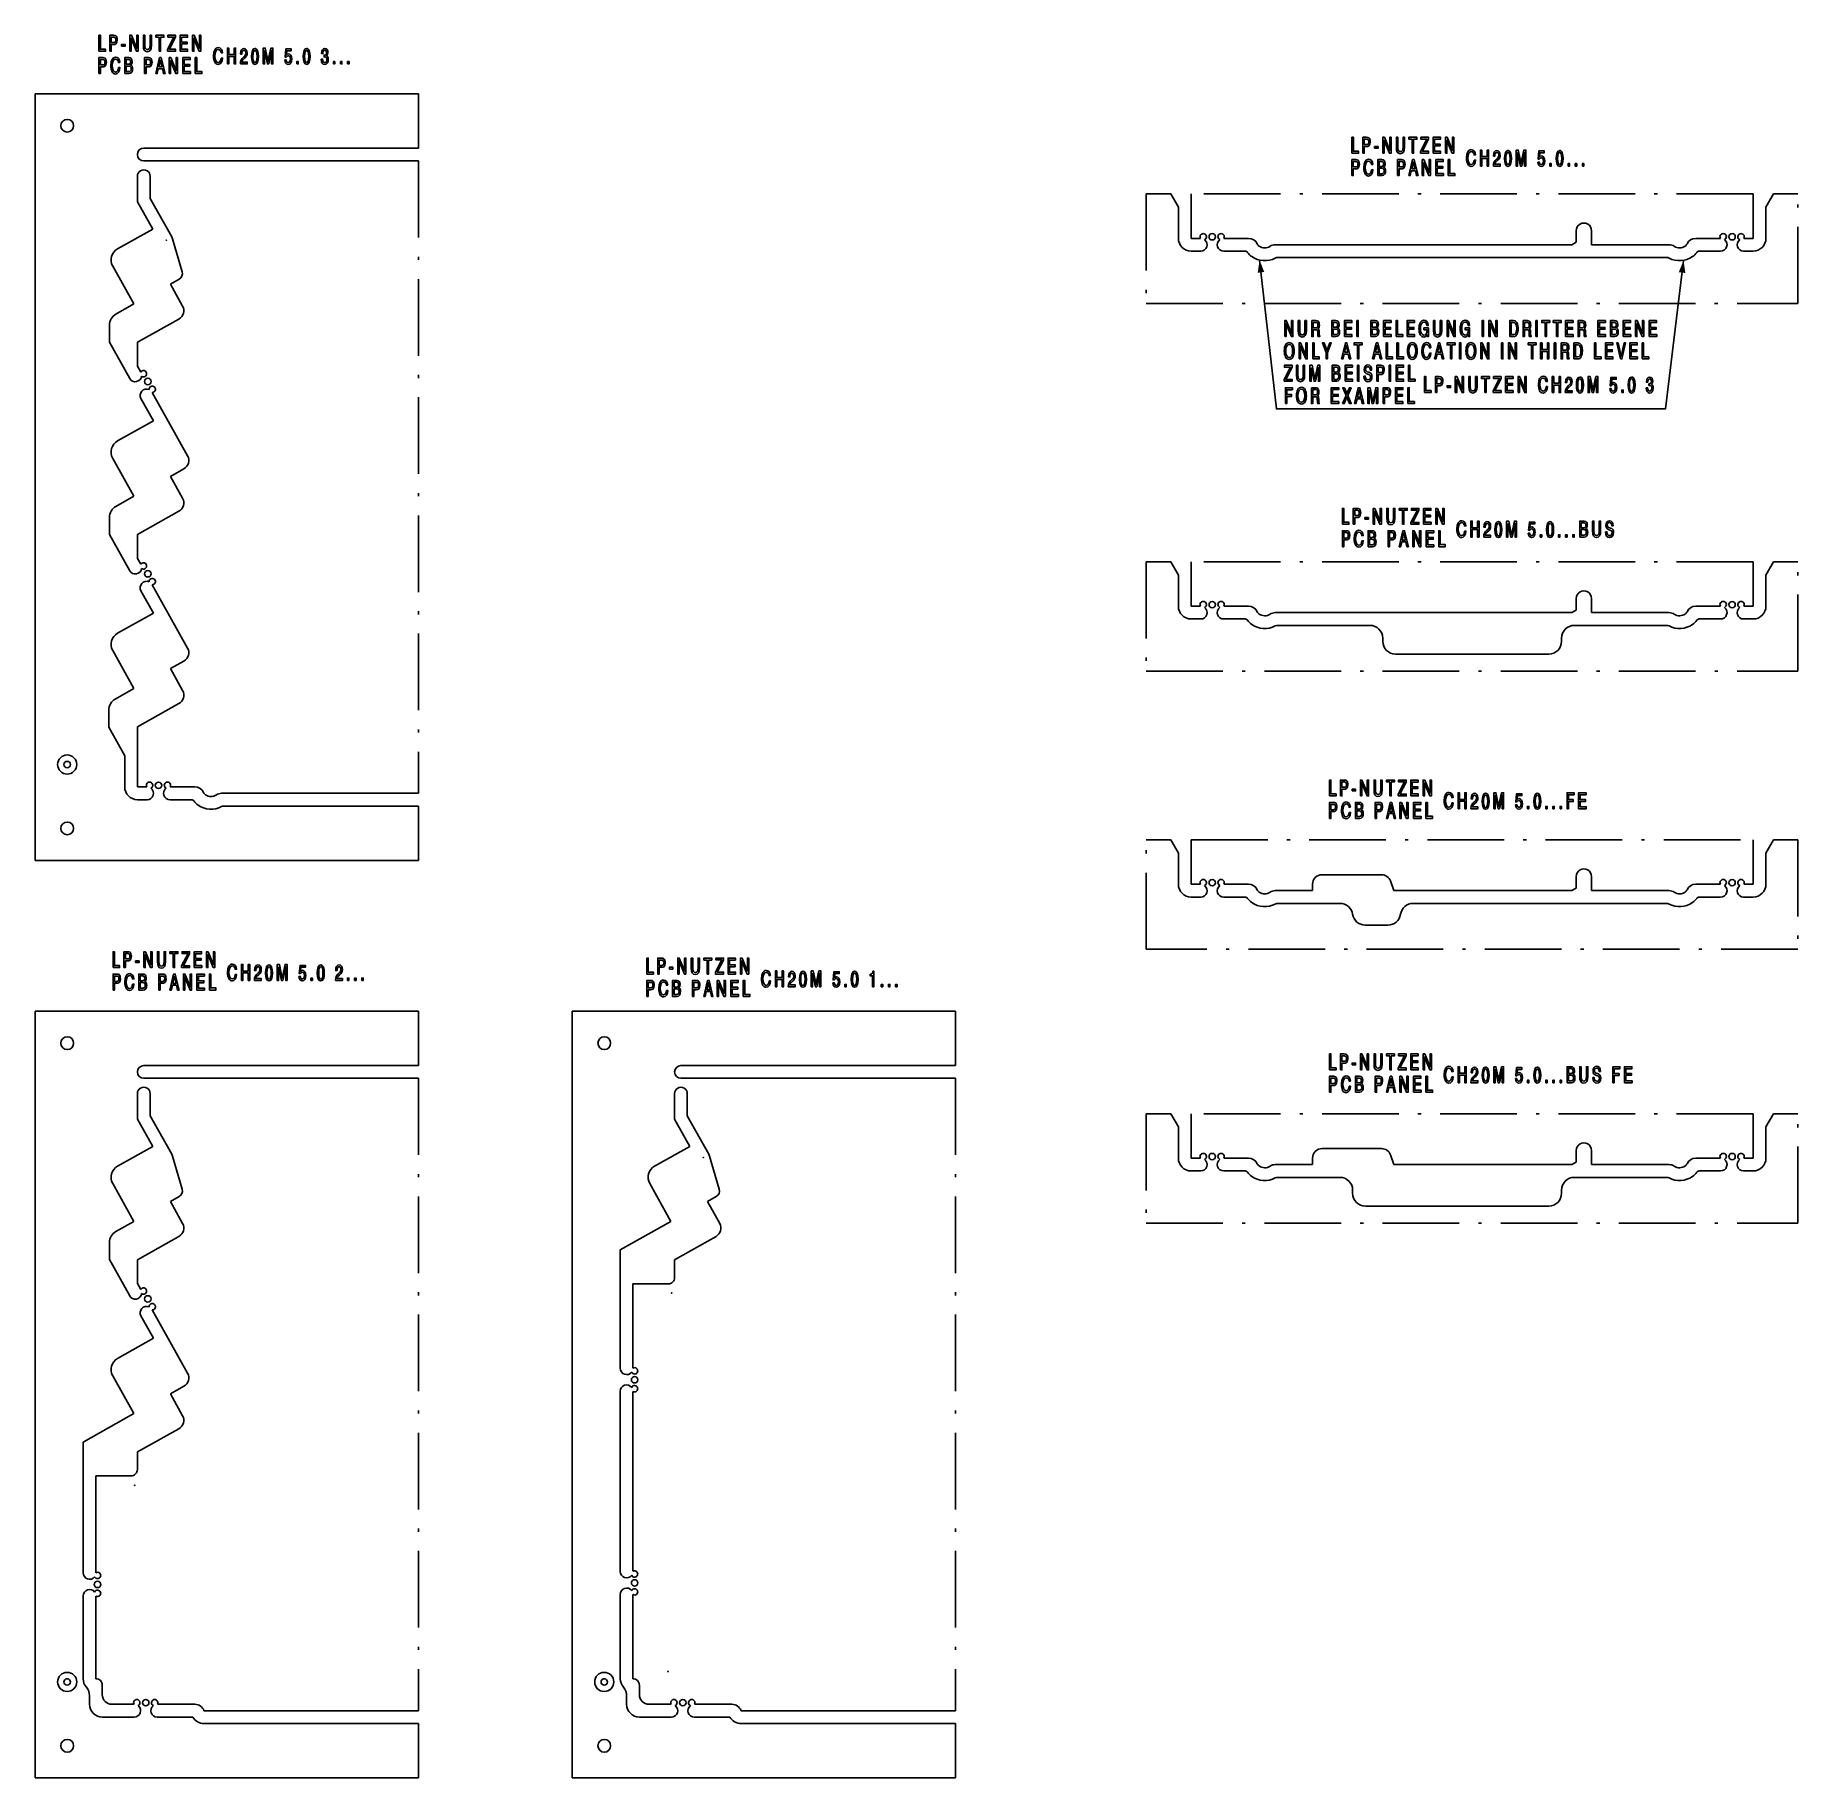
# Model space of a CAD drawing. Extents: x 42 to 318, y 14 to 287.
import ezdxf

# ---------------------------------------------------------------- set-up
doc = ezdxf.new("R2010")
doc.units = 0
doc.linetypes.add('DASHDOT', pattern=[18.5, 12, -3, 0.5, -3])
doc.layers.get('0').update_dxf_attribs({"linetype": 'CONTINUOUS'})

msp = doc.modelspace()

# ---------------------------------------------------------------- linework, layer by layer
at = {"color": 7}
for p, q in [((42.050354, 277.835876), (102.050354, 277.835876)), ((42.050354, 277.835876), (42.050354, 157.835861)), ((59.050354, 269.335876), (102.050354, 269.335876)), ((58.050354, 260.947144), (58.050354, 264.935852)), ((59.050354, 267.335876), (102.050354, 267.335876)), ((60.050354, 261.469025), (60.050354, 264.935852)), ((221.02301, 260.094452), (219.856964, 262.176575)), ((223.02301, 255.211945), (223.02301, 262.176575)), ((311.02301, 255.211945), (311.02301, 262.176575)), ((313.02301, 260.094452), (314.189056, 262.176575)), ((60.445038, 256.671112), (58.050354, 260.947144)), ((63.419769, 255.452484), (60.050354, 261.469025)), ((221.02301, 255.211945), (221.02301, 260.094452)), ((313.02301, 255.211945), (313.02301, 260.094452)), ((54.941765, 253.589127), (60.445038, 256.671112)), ((65.056664, 249.973953), (63.551102, 255.139297)), ((224.48999, 255.211945), (223.02301, 255.211945)), ((232.02301, 255.211945), (228.156021, 255.211945)), ((236.205322, 254.211945), (282.630188, 254.211945)), ((282.630188, 254.211945), (283.322998, 254.611938)), ((283.322998, 254.611938), (283.322998, 256.411957)), ((285.723022, 256.411957), (285.723022, 254.211945)), ((297.840698, 254.211945), (285.723022, 254.211945)), ((302.02301, 255.211945), (305.890015, 255.211945)), ((309.55603, 255.211945), (311.02301, 255.211945)), ((223.02301, 253.211945), (224.52301, 253.211945)), ((228.123016, 253.211945), (231.458069, 253.211945)), ((297.499023, 252.211945), (236.547012, 252.211945)), ((305.923004, 253.211945), (302.587952, 253.211945)), ((311.02301, 253.211945), (309.52301, 253.211945)), ((57.496643, 244.933929), (54.174019, 250.866882)), ((63.202866, 248.047455), (64.585236, 248.821625)), ((65.122353, 244.619965), (63.202866, 248.047455)), ((54.67942, 243.356201), (57.496643, 244.933929)), ((53.65667, 238.954361), (53.65667, 241.611206)), ((58.050354, 238.940247), (64.546539, 242.578308)), ((56.837173, 233.275146), (53.65667, 238.954361)), ((58.050354, 238.940247), (58.050354, 235.202026)), ((58.56604, 234.281189), (58.050354, 235.202026)), ((60.556625, 226.633606), (58.596214, 230.134155)), ((65.903549, 221.179123), (60.357338, 231.082611)), ((54.941765, 223.489136), (60.556625, 226.633606)), ((57.496643, 214.833923), (54.174019, 220.766891)), ((63.202866, 217.947464), (65.327736, 219.137451)), ((65.122353, 214.519974), (63.202866, 217.947464)), ((54.67942, 213.256195), (57.496643, 214.833923)), ((53.65667, 208.85437), (53.65667, 211.511215)), ((58.050354, 208.840256), (64.546539, 212.478302)), ((56.837173, 203.175156), (53.65667, 208.85437)), ((58.050354, 208.840256), (58.050354, 205.10202)), ((58.56604, 204.181198), (58.050354, 205.10202)), ((221.02301, 202.503937), (219.857285, 204.585495)), ((223.02301, 197.621429), (223.02301, 204.585495)), ((311.02301, 197.621429), (311.02301, 204.585495)), ((313.02301, 202.503937), (314.188721, 204.585495)), ((221.02301, 197.621429), (221.02301, 202.503937)), ((313.02301, 197.621429), (313.02301, 202.503937)), ((60.556625, 196.5336), (58.596214, 200.034164)), ((65.903549, 191.079132), (60.357338, 200.982605)), ((283.322998, 197.021423), (283.322998, 198.821426)), ((285.723022, 198.821426), (285.723022, 196.621429)), ((54.941765, 193.38913), (60.556625, 196.5336)), ((224.48999, 197.621429), (223.02301, 197.621429)), ((232.02301, 197.621429), (228.156021, 197.621429)), ((236.205322, 196.621429), (282.630188, 196.621429)), ((282.630188, 196.621429), (283.322998, 197.021423)), ((297.840698, 196.621429), (285.723022, 196.621429)), ((302.02301, 197.621429), (305.890015, 197.621429)), ((309.55603, 197.621429), (311.02301, 197.621429)), ((223.02301, 195.621429), (224.52301, 195.621429)), ((228.123016, 195.621429), (231.458069, 195.621429)), ((236.547012, 194.621429), (251.02301, 194.621429)), ((297.499023, 194.621429), (283.02301, 194.621429)), ((305.923004, 195.621429), (302.587952, 195.621429)), ((311.02301, 195.621429), (309.52301, 195.621429)), ((57.496643, 184.733917), (54.174019, 190.666901)), ((253.02301, 192.121429), (253.02301, 192.621429)), ((281.02301, 192.621429), (281.02301, 192.121429)), ((63.202866, 187.847473), (65.327736, 189.037445)), ((65.122353, 184.419983), (63.202866, 187.847473)), ((279.02301, 190.121429), (255.02301, 190.121429)), ((54.567833, 183.093704), (57.496643, 184.733917)), ((58.050354, 178.740265), (64.546539, 182.378296)), ((53.545074, 178.691864), (53.545074, 181.348724)), ((56.050354, 174.218384), (53.545074, 178.691864)), ((58.050354, 169.335861), (58.050354, 178.740265)), ((56.050354, 169.335861), (56.050354, 174.218384)), ((59.517342, 169.335861), (58.050354, 169.335861)), ((67.050354, 169.335861), (63.183365, 169.335861)), ((71.232666, 168.335861), (102.050354, 168.335861)), ((58.050354, 167.335861), (59.550354, 167.335861)), ((63.150352, 167.335861), (66.485413, 167.335861)), ((102.050354, 166.335861), (71.574348, 166.335861)), ((221.02301, 158.972809), (219.857147, 161.054596)), ((223.02301, 154.090302), (223.02301, 161.054596)), ((311.02301, 154.090302), (311.02301, 161.054596)), ((313.02301, 158.972809), (314.188873, 161.054596)), ((102.050354, 157.835861), (42.050354, 157.835861)), ((221.02301, 154.090302), (221.02301, 158.972809)), ((313.02301, 154.090302), (313.02301, 158.972809)), ((243.52301, 155.590302), (252.823013, 155.590302)), ((254.232544, 154.603333), (254.783249, 153.090302)), ((283.322998, 153.490295), (283.322998, 155.290298)), ((285.723022, 155.290298), (285.723022, 153.090302)), ((224.48999, 154.090302), (223.02301, 154.090302)), ((223.02301, 152.090302), (224.52301, 152.090302)), ((228.123016, 152.090302), (231.458069, 152.090302)), ((232.02301, 154.090302), (228.156021, 154.090302)), ((236.205322, 153.090302), (242.02301, 153.090302)), ((242.02301, 153.090302), (242.02301, 154.090302)), ((254.783249, 153.090302), (282.630188, 153.090302)), ((282.630188, 153.090302), (283.322998, 153.490295)), ((297.840698, 153.090302), (285.723022, 153.090302)), ((302.02301, 154.090302), (305.890015, 154.090302)), ((305.923004, 152.090302), (302.587952, 152.090302)), ((311.02301, 152.090302), (309.52301, 152.090302)), ((309.55603, 154.090302), (311.02301, 154.090302)), ((236.547012, 151.090302), (246.333817, 151.090302)), ((297.499023, 151.090302), (257.786499, 151.090302)), ((253.83226, 147.693573), (250.288071, 147.693573)), ((42.050346, 134.215271), (102.050346, 134.215271)), ((42.050346, 134.215271), (42.050346, 14.215263)), ((126.138229, 134.215271), (186.138229, 134.215271)), ((126.138229, 134.215271), (126.138229, 14.215263)), ((59.050346, 125.715263), (102.050346, 125.715263)), ((143.138229, 125.715263), (186.138229, 125.715263)), ((59.050346, 123.715263), (102.050346, 123.715263)), ((143.138229, 123.715263), (186.138229, 123.715263)), ((58.050346, 117.326523), (58.050346, 121.315262)), ((60.050346, 117.848419), (60.050346, 121.315262)), ((142.138229, 117.326523), (142.138229, 121.315262)), ((144.138229, 117.848419), (144.138229, 121.315262)), ((60.44503, 113.050507), (58.050346, 117.326523)), ((63.419765, 111.831879), (60.050346, 117.848419)), ((144.532913, 113.050507), (142.138229, 117.326523)), ((147.507645, 111.831879), (144.138229, 117.848419)), ((221.02301, 116.092323), (219.857056, 118.174294)), ((221.02301, 111.209808), (221.02301, 116.092323)), ((223.02301, 111.209808), (223.02301, 118.174294)), ((311.02301, 111.209808), (311.02301, 118.174294)), ((313.02301, 116.092323), (314.188965, 118.174294)), ((313.02301, 111.209808), (313.02301, 116.092323)), ((54.941765, 109.968521), (60.44503, 113.050507)), ((65.056656, 106.353348), (63.551098, 111.518692)), ((139.029648, 109.968521), (144.532913, 113.050507)), ((149.144531, 106.353348), (147.638977, 111.518692)), ((224.48999, 111.209808), (223.02301, 111.209808)), ((232.02301, 111.209808), (228.156021, 111.209808)), ((242.02301, 110.209808), (242.02301, 111.209808)), ((243.52301, 112.709808), (252.823013, 112.709808)), ((254.232544, 111.722839), (254.783249, 110.209808)), ((282.630188, 110.209808), (283.322998, 110.60981)), ((283.322998, 110.60981), (283.322998, 112.409805)), ((285.723022, 112.409805), (285.723022, 110.209808)), ((302.02301, 111.209808), (305.890015, 111.209808)), ((309.55603, 111.209808), (311.02301, 111.209808)), ((223.02301, 109.209808), (224.52301, 109.209808)), ((228.123016, 109.209808), (231.458069, 109.209808)), ((236.205322, 110.209808), (242.02301, 110.209808)), ((236.547012, 108.209808), (246.310944, 108.209808)), ((254.783249, 110.209808), (282.630188, 110.209808)), ((297.499023, 108.209808), (283.02301, 108.209808)), ((297.840698, 110.209808), (285.723022, 110.209808)), ((305.923004, 109.209808), (302.587952, 109.209808)), ((311.02301, 109.209808), (309.52301, 109.209808)), ((57.496639, 101.313316), (54.174015, 107.246292)), ((63.202862, 104.426865), (64.585228, 105.201027)), ((141.584518, 101.313316), (138.261902, 107.246292)), ((147.290741, 104.426865), (148.673111, 105.201027)), ((248.310944, 105.709808), (248.310944, 106.209808)), ((281.02301, 106.209808), (281.02301, 105.709808)), ((65.122345, 100.999374), (63.202862, 104.426865)), ((149.210236, 100.999374), (147.290741, 104.426865)), ((279.02301, 103.709808), (250.310944, 103.709808)), ((54.67942, 99.735596), (57.496639, 101.313316)), ((133.638229, 96.863174), (141.584518, 101.313316)), ((53.656662, 95.333755), (53.656662, 97.990608)), ((58.050346, 95.319656), (64.546539, 98.957695)), ((133.638229, 96.863174), (133.638229, 78.318924)), ((142.138229, 95.319656), (148.634415, 98.957695)), ((56.837173, 89.654549), (53.656662, 95.333755)), ((58.050346, 95.319656), (58.050346, 91.581421)), ((142.138229, 92.518929), (142.138229, 95.319656)), ((58.050346, 91.581421), (58.566032, 90.660591)), ((141.138229, 91.518929), (135.638229, 91.518929)), ((135.638229, 91.518929), (135.638229, 78.351936)), ((60.556622, 83.012993), (58.59621, 86.513565)), ((60.35733, 87.461998), (65.903549, 77.558525)), ((54.941765, 79.868523), (60.556622, 83.012993)), ((57.496639, 71.213318), (54.174015, 77.146286)), ((65.327728, 75.516846), (63.202862, 74.326859)), ((133.638229, 74.718925), (133.638229, 46.515263)), ((135.638229, 74.685913), (135.638229, 46.548279)), ((63.202862, 74.326859), (65.122345, 70.899368)), ((49.550346, 66.763176), (57.496639, 71.213318)), ((49.550346, 46.281418), (49.550346, 66.763176)), ((64.546539, 68.857697), (58.050346, 65.21965)), ((58.050346, 65.21965), (58.050346, 62.481419)), ((57.050346, 61.481419), (51.550346, 61.481419)), ((51.550346, 61.481419), (51.550346, 46.31443)), ((49.550346, 42.681419), (49.550346, 29.715263)), ((51.550346, 42.648407), (51.550346, 29.715263)), ((133.638229, 42.915264), (133.638229, 29.715263)), ((135.638229, 42.882248), (135.638229, 29.715263)), ((52.550346, 27.215263), (52.550346, 28.715263)), ((136.638229, 27.215263), (136.638229, 28.715263)), ((50.550346, 25.715263), (50.550346, 27.069511)), ((57.517334, 25.715263), (54.050346, 25.715263)), ((67.050346, 25.715263), (61.183357, 25.715263)), ((134.638229, 25.715263), (134.638229, 27.069511)), ((141.605225, 25.715263), (138.138229, 25.715263)), ((151.138229, 25.715263), (145.27124, 25.715263)), ((52.550346, 23.715263), (57.550346, 23.715263)), ((61.150345, 23.715263), (66.732513, 23.715263)), ((68.464561, 24.715263), (102.050346, 24.715263)), ((102.050346, 22.715263), (68.464561, 22.715263)), ((136.638229, 23.715263), (141.638229, 23.715263)), ((145.23822, 23.715263), (150.820389, 23.715263)), ((152.552444, 24.715263), (186.138229, 24.715263)), ((186.138229, 22.715263), (152.552444, 22.715263)), ((102.050346, 14.215263), (42.050346, 14.215263)), ((186.138229, 14.215263), (126.138229, 14.215263))]:
    msp.add_line(p, q, dxfattribs=at)
at = {"color": 7, "linetype": 'DASHDOT'}
for p, q in [((102.050354, 277.835876), (102.050354, 269.335876)), ((102.050354, 267.335876), (102.050354, 168.335861)), ((215.990829, 262.176575), (215.990829, 262.153564)), ((219.856964, 262.176575), (215.990829, 262.176575)), ((215.990829, 262.153564), (215.990829, 245.029068)), ((311.02301, 262.176575), (223.02301, 262.176575)), ((317.998901, 262.176575), (314.189056, 262.176575)), ((317.998901, 245.029068), (317.998901, 262.176575)), ((215.990829, 245.029068), (317.998901, 245.029068)), ((219.857285, 204.585495), (215.995514, 204.585495)), ((215.995514, 204.585495), (215.995514, 187.443192)), ((311.02301, 204.585495), (223.02301, 204.585495)), ((317.995422, 204.585495), (314.188721, 204.585495)), ((317.995422, 187.443192), (317.995422, 204.585495)), ((215.995514, 187.443192), (317.995422, 187.443192)), ((102.050354, 166.335861), (102.050354, 157.835861)), ((215.995209, 143.906525), (215.995209, 161.054596)), ((215.995209, 161.054596), (219.857147, 161.054596)), ((223.02301, 161.054596), (311.02301, 161.054596)), ((314.188873, 161.054596), (317.999664, 161.054596)), ((317.999664, 161.054596), (317.999664, 143.906525)), ((317.999664, 143.906525), (215.995209, 143.906525)), ((102.050346, 134.215271), (102.050346, 125.715263)), ((186.138229, 134.215271), (186.138229, 125.715263)), ((102.050346, 123.715263), (102.050346, 24.715263)), ((186.138229, 123.715263), (186.138229, 24.715263)), ((219.857056, 118.174294), (215.995209, 118.174294)), ((215.995209, 118.174294), (215.995209, 101.025764)), ((311.02301, 118.174294), (223.02301, 118.174294)), ((317.99939, 118.174294), (314.188965, 118.174294)), ((317.99939, 101.025764), (317.99939, 118.174294)), ((215.995209, 101.025764), (317.99939, 101.025764)), ((102.050346, 22.715263), (102.050346, 14.215263)), ((186.138229, 22.715263), (186.138229, 14.215263))]:
    msp.add_line(p, q, dxfattribs=at)
at = {"color": 7}
for points in [[(52.019104, 284.50647), (53.051964, 284.50647), (53.051964, 284.822876), (52.242851, 284.822876), (52.242851, 287.00647), (52.019104, 287.00647)], [(53.728249, 284.50647), (53.949738, 284.50647), (53.949738, 285.560028), (54.284229, 285.560028), (54.505718, 285.573914), (54.682003, 285.660858), (54.83569, 285.911194), (54.889931, 286.283234), (54.874111, 286.488403), (54.83569, 286.66571), (54.770145, 286.808289), (54.684265, 286.912598), (54.517017, 286.989075), (54.327171, 287.00647), (53.728249, 287.00647)], [(56.854988, 284.50647), (57.065174, 284.50647), (57.065174, 286.5336), (57.126198, 286.349304), (57.901405, 284.50647), (58.140976, 284.50647), (58.140976, 287.00647), (57.930786, 287.00647), (57.930786, 284.97934), (57.856205, 285.191437), (57.096817, 287.00647), (56.854988, 287.00647)], [(58.977726, 285.455719), (59.013889, 285.007172), (59.12915, 284.690765), (59.319, 284.502991), (59.587948, 284.43692), (59.872719, 284.502991), (60.080647, 284.694244), (60.207214, 285.010651), (60.250153, 285.455719), (60.250153, 287.00647), (60.028664, 287.00647), (60.028664, 285.45224), (60.001545, 285.14624), (59.924702, 284.934143), (59.795876, 284.805481), (59.612808, 284.763763), (59.427483, 284.805481), (59.29866, 284.930664), (59.221817, 285.14624), (59.199215, 285.45224), (59.199215, 287.00647), (58.977726, 287.00647)], [(61.448521, 284.50647), (61.670006, 284.50647), (61.670006, 286.703979), (62.183048, 286.703979), (62.183048, 287.00647), (60.935482, 287.00647), (60.935482, 286.703979), (61.448521, 286.703979)], [(62.768929, 284.50647), (64.018753, 284.50647), (64.018753, 284.812439), (63.044659, 284.812439), (64.018753, 286.693542), (64.018753, 287.00647), (62.834473, 287.00647), (62.834473, 286.710907), (63.763367, 286.710907), (62.768929, 284.788116)], [(64.731201, 284.50647), (65.908707, 284.50647), (65.908707, 284.819397), (64.950432, 284.819397), (64.950432, 285.657379), (65.818306, 285.657379), (65.818306, 285.949432), (64.950432, 285.949432), (64.950432, 286.697021), (65.890625, 286.697021), (65.890625, 287.00647), (64.731201, 287.00647)], [(66.673134, 284.50647), (66.883324, 284.50647), (66.883324, 286.5336), (66.944344, 286.349304), (67.719559, 284.50647), (67.959122, 284.50647), (67.959122, 287.00647), (67.74894, 287.00647), (67.74894, 284.97934), (67.674355, 285.191437), (66.914963, 287.00647), (66.673134, 287.00647)], [(53.949738, 285.862518), (53.949738, 286.7005), (54.336212, 286.7005), (54.483116, 286.676147), (54.58482, 286.606598), (54.645844, 286.477966), (54.666183, 286.283234), (54.645844, 286.078094), (54.582561, 285.949432), (54.474075, 285.879913), (54.320389, 285.862518)], [(55.557178, 285.288818), (56.104118, 285.288818), (56.104118, 285.563507), (55.557178, 285.563507)], [(71.15593, 283.434845), (71.115242, 283.14624), (71.018059, 282.927185), (70.873413, 282.788116), (70.692612, 282.739441), (70.480164, 282.80896), (70.317436, 283.010651), (70.211212, 283.330536), (70.175049, 283.751251), (70.208954, 284.182404), (70.310654, 284.502289), (70.473381, 284.7005), (70.69487, 284.77002), (70.862114, 284.73526), (70.995461, 284.63443), (71.08812, 284.474487), (71.142365, 284.255432), (71.359337, 284.255432), (71.293793, 284.592712), (71.15593, 284.850006), (70.957039, 285.013428), (70.703911, 285.07254), (70.536659, 285.048187), (70.389755, 284.982117), (70.152451, 284.724823), (70.001022, 284.321503), (69.949043, 283.792969), (69.960342, 283.487), (69.998764, 283.21579), (70.145668, 282.791595), (70.249634, 282.638611), (70.376198, 282.527344), (70.518585, 282.461273), (70.681305, 282.43692), (70.952515, 282.50647), (71.167229, 282.704651), (71.309608, 283.021088), (71.370636, 283.434845)], [(72.130547, 282.50647), (72.352028, 282.50647), (72.352028, 283.678223), (73.195045, 283.678223), (73.195045, 282.50647), (73.416534, 282.50647), (73.416534, 285.00647), (73.195045, 285.00647), (73.195045, 283.980743), (72.352028, 283.980743), (72.352028, 285.00647), (72.130547, 285.00647)], [(74.160622, 282.50647), (75.23642, 282.50647), (75.23642, 282.805481), (74.386627, 282.805481), (74.431831, 282.961975), (74.510933, 283.101044), (74.764061, 283.351379), (74.897408, 283.455719), (75.04657, 283.605225), (75.152794, 283.779083), (75.213821, 283.980743), (75.23642, 284.217194), (75.197998, 284.509247), (75.094032, 284.738739), (74.929047, 284.884766), (74.718857, 284.93692), (74.501892, 284.877808), (74.336906, 284.714386), (74.230682, 284.450134), (74.194519, 284.102448), (74.194519, 284.060699), (74.400192, 284.060699), (74.400192, 284.088531), (74.420532, 284.324982), (74.48381, 284.49881), (74.580994, 284.610077), (74.709824, 284.648346), (74.838646, 284.617035), (74.938087, 284.526642), (74.999107, 284.391022), (75.021713, 284.220642), (74.962952, 283.92511), (74.791183, 283.702576), (74.657837, 283.591309), (74.436348, 283.372253), (74.280403, 283.139282), (74.190002, 282.864594), (74.160622, 282.527344)], [(75.908188, 283.685181), (75.942085, 283.139282), (76.046051, 282.749878), (76.215561, 282.513428), (76.450607, 282.43692), (76.683395, 282.513428), (76.855164, 282.749878), (76.959122, 283.139282), (76.995285, 283.685181), (76.959122, 284.2276), (76.855164, 284.617035), (76.683395, 284.853485), (76.574913, 284.916077), (76.450607, 284.93692), (76.215561, 284.856964), (76.046051, 284.617035), (75.942085, 284.2276)], [(76.125153, 283.685181), (76.143234, 284.109406), (76.199738, 284.411896), (76.301437, 284.589233), (76.450607, 284.651825), (76.59977, 284.589233), (76.701477, 284.411896), (76.75798, 284.109406), (76.776054, 283.685181), (76.75798, 283.257507), (76.701477, 282.958496), (76.59977, 282.777679), (76.450607, 282.722046), (76.301437, 282.777679), (76.199738, 282.958496), (76.140976, 283.257507)], [(77.949562, 284.637909), (77.985725, 284.418854), (78.394798, 282.50647), (78.602722, 282.50647), (79.020844, 284.418854), (79.059265, 284.637909), (79.059265, 282.50647), (79.273972, 282.50647), (79.273972, 285.00647), (78.957558, 285.00647), (78.539444, 283.094086), (78.503281, 282.888947), (78.464859, 283.094086), (78.062569, 285.00647), (77.746155, 285.00647), (77.746155, 282.50647), (77.949562, 282.50647)], [(81.128281, 283.135803), (81.178009, 282.847229), (81.291008, 282.628174), (81.453735, 282.489075), (81.659401, 282.43692), (81.887672, 282.499512), (82.063957, 282.669891), (82.179222, 282.941101), (82.219902, 283.288818), (82.18148, 283.615662), (82.072998, 283.865997), (81.905754, 284.029419), (81.686523, 284.088531), (81.517014, 284.046814), (81.383675, 283.932068), (81.446953, 284.582275), (82.134018, 284.582275), (82.134018, 284.867401), (81.297791, 284.867401), (81.173485, 283.58783), (81.354294, 283.58783), (81.485374, 283.751251), (81.652618, 283.810364), (81.797272, 283.772125), (81.905754, 283.664337), (81.975815, 283.493958), (82.000671, 283.271423), (81.973557, 283.052368), (81.903488, 282.881989), (81.792747, 282.7742), (81.65036, 282.735962), (81.530579, 282.760284), (81.437912, 282.840271), (81.37011, 282.965454), (81.336212, 283.135803)], [(84.00415, 283.685181), (84.038055, 283.139282), (84.142014, 282.749878), (84.311523, 282.513428), (84.54657, 282.43692), (84.779358, 282.513428), (84.951126, 282.749878), (85.055092, 283.139282), (85.091255, 283.685181), (85.055092, 284.2276), (84.951126, 284.617035), (84.779358, 284.853485), (84.670876, 284.916077), (84.54657, 284.93692), (84.311523, 284.856964), (84.142014, 284.617035), (84.038055, 284.2276)], [(84.221123, 283.685181), (84.239197, 284.109406), (84.2957, 284.411896), (84.397408, 284.589233), (84.54657, 284.651825), (84.69574, 284.589233), (84.79744, 284.411896), (84.853943, 284.109406), (84.872025, 283.685181), (84.853943, 283.257507), (84.79744, 282.958496), (84.69574, 282.777679), (84.54657, 282.722046), (84.397408, 282.777679), (84.2957, 282.958496), (84.236938, 283.257507)], [(86.83934, 283.264465), (86.83934, 283.24707), (86.875504, 282.909821), (86.98172, 282.655975), (87.148972, 282.496033), (87.368195, 282.43692), (87.603249, 282.492554), (87.779533, 282.649017), (87.89254, 282.888947), (87.93322, 283.205353), (87.915138, 283.410492), (87.867676, 283.577393), (87.786316, 283.706055), (87.677826, 283.799927), (87.824738, 283.987701), (87.874458, 284.286713), (87.840561, 284.557922), (87.74337, 284.763062), (87.582909, 284.891724), (87.368195, 284.93692), (87.164795, 284.881287), (87.00885, 284.724823), (86.909401, 284.477966), (86.875504, 284.154602), (86.875504, 284.137207), (87.076645, 284.137207), (87.094727, 284.359741), (87.15123, 284.519684), (87.246155, 284.617035), (87.379501, 284.651825), (87.497025, 284.623993), (87.585167, 284.550964), (87.637146, 284.43277), (87.657486, 284.272827), (87.637146, 284.09549), (87.578384, 283.980743), (87.476685, 283.914673), (87.336555, 283.897278), (87.268753, 283.900757), (87.268753, 283.626068), (87.38176, 283.633026), (87.524147, 283.601746), (87.628113, 283.51828), (87.691391, 283.38269), (87.713989, 283.205353), (87.689133, 283.003693), (87.625847, 282.854187), (87.519623, 282.760284), (87.38176, 282.729004), (87.239372, 282.763763), (87.135406, 282.864594), (87.06987, 283.034973), (87.045006, 283.264465)], [(52.019104, 281.00647), (52.240593, 281.00647), (52.240593, 282.060028), (52.575085, 282.060028), (52.796574, 282.073914), (52.972858, 282.160858), (53.126545, 282.411194), (53.180786, 282.783234), (53.164967, 282.988403), (53.126545, 283.16571), (53.061001, 283.308289), (52.975121, 283.412598), (52.807873, 283.489075), (52.618027, 283.50647), (52.019104, 283.50647)], [(52.240593, 282.362518), (52.240593, 283.2005), (52.627068, 283.2005), (52.773972, 283.176147), (52.875675, 283.106598), (52.936699, 282.977966), (52.957039, 282.783234), (52.936699, 282.578094), (52.873417, 282.449432), (52.764931, 282.379913), (52.611244, 282.362518)], [(55.079777, 281.934845), (55.039097, 281.64624), (54.941914, 281.427185), (54.797268, 281.288116), (54.616463, 281.239441), (54.404015, 281.30896), (54.241287, 281.510651), (54.135063, 281.830536), (54.098904, 282.251251), (54.132805, 282.682404), (54.234509, 283.002289), (54.397232, 283.2005), (54.618721, 283.27002), (54.785969, 283.23526), (54.919312, 283.13443), (55.011974, 282.974487), (55.066219, 282.755432), (55.283188, 282.755432), (55.217644, 283.092712), (55.079777, 283.350006), (54.88089, 283.513428), (54.627762, 283.57254), (54.460514, 283.548187), (54.31361, 283.482117), (54.076302, 283.224823), (53.924877, 282.821503), (53.872894, 282.292969), (53.884193, 281.987), (53.922615, 281.71579), (54.069519, 281.291595), (54.173485, 281.138611), (54.300049, 281.027344), (54.442436, 280.961273), (54.60516, 280.93692), (54.876369, 281.00647), (55.09108, 281.204651), (55.233463, 281.521088), (55.294487, 281.934845)], [(56.054398, 281.00647), (56.743721, 281.00647), (56.974251, 281.058624), (57.146015, 281.211609), (57.254501, 281.44458), (57.292923, 281.754028), (57.270321, 281.976563), (57.209297, 282.1539), (57.112114, 282.282562), (56.983292, 282.35556), (57.082733, 282.442505), (57.157318, 282.564178), (57.200256, 282.713715), (57.21608, 282.89798), (57.182178, 283.162231), (57.087254, 283.353485), (56.929047, 283.468231), (56.70982, 283.50647), (56.054398, 283.50647)], [(56.275883, 282.45639), (56.275883, 283.221344), (56.680439, 283.221344), (56.818302, 283.197021), (56.915489, 283.127472), (56.974251, 283.012726), (56.994591, 282.849304), (56.971989, 282.671967), (56.910969, 282.546814), (56.807003, 282.477264), (56.662357, 282.45639)], [(56.275883, 281.30896), (56.275883, 282.178223), (56.698521, 282.178223), (56.858986, 282.1539), (56.974251, 282.077393), (57.042053, 281.945282), (57.066914, 281.757507), (57.044312, 281.562805), (56.978771, 281.423706), (56.870285, 281.336792), (56.723381, 281.30896)], [(59.169834, 281.00647), (59.391323, 281.00647), (59.391323, 282.060028), (59.725815, 282.060028), (59.947304, 282.073914), (60.123589, 282.160858), (60.277275, 282.411194), (60.331516, 282.783234), (60.315697, 282.988403), (60.277275, 283.16571), (60.211731, 283.308289), (60.125847, 283.412598), (59.958603, 283.489075), (59.768757, 283.50647), (59.169834, 283.50647)], [(59.391323, 282.362518), (59.391323, 283.2005), (59.777794, 283.2005), (59.924702, 283.176147), (60.026405, 283.106598), (60.087425, 282.977966), (60.107769, 282.783234), (60.087425, 282.578094), (60.024147, 282.449432), (59.915661, 282.379913), (59.761974, 282.362518)], [(60.91288, 281.00647), (61.141148, 281.00647), (61.315174, 281.754028), (61.954777, 281.754028), (62.126545, 281.00647), (62.366112, 281.00647), (61.76041, 283.50647), (61.516319, 283.50647)], [(61.382977, 282.046112), (61.638367, 283.148346), (61.889236, 282.046112)], [(63.031097, 281.00647), (63.241287, 281.00647), (63.241287, 283.0336), (63.302307, 282.849304), (64.077515, 281.00647), (64.317085, 281.00647), (64.317085, 283.50647), (64.106903, 283.50647), (64.106903, 281.47934), (64.032318, 281.691437), (63.272926, 283.50647), (63.031097, 283.50647)], [(65.16288, 281.00647), (66.340385, 281.00647), (66.340385, 281.319397), (65.382111, 281.319397), (65.382111, 282.157379), (66.249977, 282.157379), (66.249977, 282.449432), (65.382111, 282.449432), (65.382111, 283.197021), (66.322304, 283.197021), (66.322304, 283.50647), (65.16288, 283.50647)], [(67.107071, 281.00647), (68.139931, 281.00647), (68.139931, 281.322876), (67.330818, 281.322876), (67.330818, 283.50647), (67.107071, 283.50647)], [(83.004677, 282.50647), (83.230682, 282.50647), (83.230682, 282.885468), (83.004677, 282.885468)], [(88.72477, 282.50647), (88.950775, 282.50647), (88.950775, 282.885468), (88.72477, 282.885468)], [(89.844032, 282.50647), (90.070038, 282.50647), (90.070038, 282.885468), (89.844032, 282.885468)], [(90.963295, 282.50647), (91.189301, 282.50647), (91.189301, 282.885468), (90.963295, 282.885468)], [(248.197037, 268.532532), (249.229889, 268.532532), (249.229889, 268.848938), (248.420792, 268.848938), (248.420792, 271.032532), (248.197037, 271.032532)], [(249.906174, 268.532532), (250.12767, 268.532532), (250.12767, 269.58609), (250.462158, 269.58609), (250.683655, 269.599976), (250.85994, 269.68692), (251.013626, 269.937256), (251.067871, 270.309296), (251.052048, 270.514465), (251.013626, 270.691772), (250.948074, 270.834351), (250.862198, 270.93866), (250.694946, 271.015137), (250.505096, 271.032532), (249.906174, 271.032532)], [(250.12767, 269.88858), (250.12767, 270.726563), (250.514145, 270.726563), (250.661057, 270.702209), (250.762756, 270.63266), (250.823776, 270.504028), (250.844116, 270.309296), (250.823776, 270.104156), (250.760498, 269.975494), (250.652008, 269.905975), (250.498322, 269.88858)], [(253.032913, 268.532532), (253.243103, 268.532532), (253.243103, 270.559662), (253.304123, 270.375366), (254.079346, 268.532532), (254.318909, 268.532532), (254.318909, 271.032532), (254.108719, 271.032532), (254.108719, 269.005402), (254.034134, 269.217499), (253.27475, 271.032532), (253.032913, 271.032532)], [(255.155655, 269.481781), (255.191818, 269.033234), (255.307083, 268.716827), (255.496933, 268.529053), (255.765884, 268.462982), (256.050659, 268.529053), (256.258575, 268.720306), (256.385132, 269.036713), (256.428101, 269.481781), (256.428101, 271.032532), (256.206604, 271.032532), (256.206604, 269.478302), (256.179474, 269.172302), (256.102631, 268.960205), (255.973816, 268.831543), (255.790741, 268.789825), (255.605423, 268.831543), (255.476593, 268.956726), (255.39975, 269.172302), (255.377151, 269.478302), (255.377151, 271.032532), (255.155655, 271.032532)], [(257.626465, 268.532532), (257.847931, 268.532532), (257.847931, 270.730042), (258.360992, 270.730042), (258.360992, 271.032532), (257.113403, 271.032532), (257.113403, 270.730042), (257.626465, 270.730042)], [(258.946869, 268.532532), (260.196686, 268.532532), (260.196686, 268.838501), (259.222595, 268.838501), (260.196686, 270.719604), (260.196686, 271.032532), (259.01239, 271.032532), (259.01239, 270.736969), (259.941284, 270.736969), (258.946869, 268.814178)], [(260.909149, 268.532532), (262.086639, 268.532532), (262.086639, 268.845459), (261.128357, 268.845459), (261.128357, 269.683441), (261.996246, 269.683441), (261.996246, 269.975494), (261.128357, 269.975494), (261.128357, 270.723083), (262.068573, 270.723083), (262.068573, 271.032532), (260.909149, 271.032532)], [(262.851074, 268.532532), (263.061249, 268.532532), (263.061249, 270.559662), (263.122284, 270.375366), (263.897491, 268.532532), (264.137054, 268.532532), (264.137054, 271.032532), (263.92688, 271.032532), (263.92688, 269.005402), (263.852295, 269.217499), (263.092896, 271.032532), (262.851074, 271.032532)], [(251.735107, 269.31488), (252.282043, 269.31488), (252.282043, 269.589569), (251.735107, 269.589569)], [(267.333862, 267.460907), (267.293182, 267.172302), (267.195984, 266.953247), (267.051361, 266.814178), (266.870544, 266.765503), (266.658081, 266.835022), (266.495361, 267.036713), (266.38913, 267.356598), (266.352997, 267.777313), (266.386871, 268.208466), (266.488586, 268.528351), (266.651306, 268.726563), (266.872803, 268.796082), (267.040039, 268.761322), (267.173401, 268.660492), (267.266052, 268.500549), (267.320313, 268.281494), (267.537262, 268.281494), (267.47171, 268.618774), (267.333862, 268.876068), (267.134979, 269.03949), (266.881836, 269.098602), (266.7146, 269.074249), (266.567688, 269.008179), (266.330383, 268.750885), (266.178955, 268.347565), (266.126984, 267.819031), (266.138275, 267.513062), (266.176697, 267.241852), (266.323608, 266.817657), (266.427551, 266.664673), (266.554138, 266.553406), (266.696503, 266.487335), (266.859253, 266.462982), (267.130463, 266.532532), (267.345154, 266.730713), (267.487549, 267.04715), (267.548553, 267.460907)], [(268.308472, 266.532532), (268.529968, 266.532532), (268.529968, 267.704285), (269.372986, 267.704285), (269.372986, 266.532532), (269.594452, 266.532532), (269.594452, 269.032532), (269.372986, 269.032532), (269.372986, 268.006805), (268.529968, 268.006805), (268.529968, 269.032532), (268.308472, 269.032532)], [(270.338562, 266.532532), (271.414337, 266.532532), (271.414337, 266.831543), (270.564575, 266.831543), (270.609772, 266.988037), (270.688873, 267.127106), (270.941986, 267.377441), (271.075348, 267.481781), (271.224518, 267.631287), (271.330719, 267.805145), (271.391754, 268.006805), (271.414337, 268.243256), (271.375916, 268.535309), (271.271973, 268.764801), (271.106995, 268.910828), (270.89679, 268.962982), (270.67981, 268.90387), (270.514832, 268.740448), (270.40863, 268.476196), (270.372467, 268.12851), (270.372467, 268.086761), (270.578125, 268.086761), (270.578125, 268.114594), (270.59845, 268.351044), (270.661743, 268.524872), (270.758942, 268.636139), (270.887756, 268.674408), (271.016571, 268.643097), (271.116028, 268.552704), (271.177032, 268.417084), (271.199646, 268.246704), (271.140869, 267.951172), (270.969116, 267.728638), (270.835785, 267.617371), (270.614288, 267.398315), (270.458344, 267.165344), (270.36792, 266.890656), (270.338562, 266.553406)], [(272.086121, 267.711243), (272.120026, 267.165344), (272.223969, 266.77594), (272.393494, 266.53949), (272.62854, 266.462982), (272.861328, 266.53949), (273.033081, 266.77594), (273.137054, 267.165344), (273.173218, 267.711243), (273.137054, 268.253662), (273.033081, 268.643097), (272.861328, 268.879547), (272.752838, 268.942139), (272.62854, 268.962982), (272.393494, 268.883026), (272.223969, 268.643097), (272.120026, 268.253662)], [(272.303101, 267.711243), (272.321167, 268.135468), (272.377655, 268.437958), (272.47937, 268.615295), (272.62854, 268.677887), (272.77771, 268.615295), (272.879395, 268.437958), (272.935913, 268.135468), (272.953979, 267.711243), (272.935913, 267.283569), (272.879395, 266.984558), (272.77771, 266.803741), (272.62854, 266.748108), (272.47937, 266.803741), (272.377655, 266.984558), (272.318909, 267.283569)], [(274.127502, 268.663971), (274.163666, 268.444916), (274.572723, 266.532532), (274.78067, 266.532532), (275.198761, 268.444916), (275.237183, 268.663971), (275.237183, 266.532532), (275.451904, 266.532532), (275.451904, 269.032532), (275.135498, 269.032532), (274.717377, 267.120148), (274.681213, 266.915009), (274.642792, 267.120148), (274.240509, 269.032532), (273.924072, 269.032532), (273.924072, 266.532532), (274.127502, 266.532532)], [(277.306213, 267.161865), (277.355927, 266.873291), (277.468933, 266.654236), (277.631653, 266.515137), (277.837341, 266.462982), (278.065613, 266.525574), (278.241882, 266.695953), (278.357147, 266.967163), (278.397827, 267.31488), (278.359406, 267.641724), (278.250916, 267.892059), (278.083679, 268.055481), (277.864441, 268.114594), (277.694946, 268.072876), (277.561615, 267.95813), (277.624878, 268.608337), (278.311951, 268.608337), (278.311951, 268.893463), (277.475708, 268.893463), (277.35141, 267.613892), (277.532227, 267.613892), (277.6633, 267.777313), (277.830566, 267.836426), (277.975189, 267.798187), (278.083679, 267.690399), (278.153748, 267.52002), (278.178619, 267.297485), (278.151489, 267.07843), (278.081421, 266.908051), (277.970673, 266.800262), (277.828308, 266.762024), (277.708496, 266.786346), (277.615845, 266.866333), (277.548035, 266.991516), (277.51413, 267.161865)], [(280.182098, 267.711243), (280.215973, 267.165344), (280.319946, 266.77594), (280.489441, 266.53949), (280.724518, 266.462982), (280.957306, 266.53949), (281.129059, 266.77594), (281.233032, 267.165344), (281.269196, 267.711243), (281.233032, 268.253662), (281.129059, 268.643097), (280.957306, 268.879547), (280.848816, 268.942139), (280.724518, 268.962982), (280.489441, 268.883026), (280.319946, 268.643097), (280.215973, 268.253662)], [(280.399048, 267.711243), (280.417145, 268.135468), (280.473633, 268.437958), (280.575348, 268.615295), (280.724518, 268.677887), (280.873657, 268.615295), (280.975372, 268.437958), (281.03186, 268.135468), (281.049957, 267.711243), (281.03186, 267.283569), (280.975372, 266.984558), (280.873657, 266.803741), (280.724518, 266.748108), (280.575348, 266.803741), (280.473633, 266.984558), (280.414886, 267.283569)], [(248.197037, 265.032532), (248.418518, 265.032532), (248.418518, 266.08609), (248.753021, 266.08609), (248.974503, 266.099976), (249.150787, 266.18692), (249.304474, 266.437256), (249.358719, 266.809296), (249.342896, 267.014465), (249.304474, 267.191772), (249.238937, 267.334351), (249.153046, 267.43866), (248.985809, 267.515137), (248.795959, 267.532532), (248.197037, 267.532532)], [(248.418518, 266.38858), (248.418518, 267.226563), (248.804993, 267.226563), (248.951904, 267.202209), (249.053604, 267.13266), (249.114624, 267.004028), (249.134964, 266.809296), (249.114624, 266.604156), (249.051346, 266.475494), (248.942871, 266.405975), (248.789185, 266.38858)], [(251.257706, 265.960907), (251.217026, 265.672302), (251.119843, 265.453247), (250.975204, 265.314178), (250.794388, 265.265503), (250.58194, 265.335022), (250.41922, 265.536713), (250.313004, 265.856598), (250.27684, 266.277313), (250.31073, 266.708466), (250.412445, 267.028351), (250.575165, 267.226563), (250.796661, 267.296082), (250.963898, 267.261322), (251.097244, 267.160492), (251.189911, 267.000549), (251.244156, 266.781494), (251.461121, 266.781494), (251.395569, 267.118774), (251.257706, 267.376068), (251.058823, 267.53949), (250.805695, 267.598602), (250.638443, 267.574249), (250.491547, 267.508179), (250.254227, 267.250885), (250.102814, 266.847565), (250.050827, 266.319031), (250.062134, 266.013062), (250.100555, 265.741852), (250.247452, 265.317657), (250.35141, 265.164673), (250.477982, 265.053406), (250.620361, 264.987335), (250.783096, 264.962982), (251.054306, 265.032532), (251.269012, 265.230713), (251.411392, 265.54715), (251.472412, 265.960907)], [(252.23233, 265.032532), (252.921661, 265.032532), (253.152176, 265.084686), (253.323944, 265.237671), (253.432434, 265.470642), (253.470856, 265.78009), (253.448257, 266.002625), (253.387238, 266.179962), (253.290054, 266.308624), (253.161224, 266.381622), (253.260666, 266.468567), (253.335251, 266.59024), (253.378189, 266.739777), (253.394012, 266.924042), (253.360107, 267.188293), (253.265182, 267.379547), (253.106979, 267.494293), (252.887756, 267.532532), (252.23233, 267.532532)], [(252.453812, 266.482452), (252.453812, 267.247406), (252.858368, 267.247406), (252.996231, 267.223083), (253.093414, 267.153534), (253.152176, 267.038788), (253.172516, 266.875366), (253.149918, 266.698029), (253.088898, 266.572876), (252.98494, 266.503326), (252.840286, 266.482452)], [(252.453812, 265.335022), (252.453812, 266.204285), (252.87645, 266.204285), (253.036911, 266.179962), (253.152176, 266.103455), (253.219986, 265.971344), (253.244843, 265.783569), (253.222244, 265.588867), (253.156708, 265.449768), (253.048218, 265.362854), (252.901306, 265.335022)], [(255.347763, 265.032532), (255.56926, 265.032532), (255.56926, 266.08609), (255.903748, 266.08609), (256.125244, 266.099976), (256.301514, 266.18692), (256.4552, 266.437256), (256.50946, 266.809296), (256.493622, 267.014465), (256.4552, 267.191772), (256.389679, 267.334351), (256.303772, 267.43866), (256.136536, 267.515137), (255.946686, 267.532532), (255.347763, 267.532532)], [(255.56926, 266.38858), (255.56926, 267.226563), (255.955734, 267.226563), (256.102631, 267.202209), (256.204346, 267.13266), (256.26535, 267.004028), (256.285706, 266.809296), (256.26535, 266.604156), (256.202087, 266.475494), (256.093597, 266.405975), (255.939911, 266.38858)], [(257.09082, 265.032532), (257.319092, 265.032532), (257.493103, 265.78009), (258.132721, 265.78009), (258.304474, 265.032532), (258.544037, 265.032532), (257.938354, 267.532532), (257.694244, 267.532532)], [(257.560913, 266.072174), (257.816284, 267.174408), (258.067169, 266.072174)], [(259.209045, 265.032532), (259.41922, 265.032532), (259.41922, 267.059662), (259.480255, 266.875366), (260.255463, 265.032532), (260.495026, 265.032532), (260.495026, 267.532532), (260.284821, 267.532532), (260.284821, 265.505402), (260.210236, 265.717499), (259.450867, 267.532532), (259.209045, 267.532532)], [(261.34082, 265.032532), (262.518311, 265.032532), (262.518311, 265.345459), (261.560028, 265.345459), (261.560028, 266.183441), (262.427917, 266.183441), (262.427917, 266.475494), (261.560028, 266.475494), (261.560028, 267.223083), (262.500244, 267.223083), (262.500244, 267.532532), (261.34082, 267.532532)], [(263.285004, 265.032532), (264.317871, 265.032532), (264.317871, 265.348938), (263.508759, 265.348938), (263.508759, 267.532532), (263.285004, 267.532532)], [(279.182617, 266.532532), (279.40863, 266.532532), (279.40863, 266.91153), (279.182617, 266.91153)], [(282.042664, 266.532532), (282.268677, 266.532532), (282.268677, 266.91153), (282.042664, 266.91153)], [(283.161926, 266.532532), (283.387939, 266.532532), (283.387939, 266.91153), (283.161926, 266.91153)], [(284.281189, 266.532532), (284.507202, 266.532532), (284.507202, 266.91153), (284.281189, 266.91153)], [(237.677048, 239.831818), (237.887238, 239.831818), (237.887238, 241.858932), (237.948257, 241.674652), (238.723465, 239.831818), (238.963028, 239.831818), (238.963028, 242.331818), (238.752838, 242.331818), (238.752838, 240.304703), (238.678268, 240.5168), (237.918869, 242.331818), (237.677048, 242.331818)], [(239.799789, 240.781052), (239.835953, 240.33252), (239.951218, 240.016098), (240.141052, 239.828339), (240.410004, 239.762283), (240.694778, 239.828339), (240.90271, 240.019577), (241.029266, 240.335983), (241.07222, 240.781052), (241.07222, 242.331818), (240.850723, 242.331818), (240.850723, 240.777573), (240.823608, 240.471588), (240.746765, 240.259491), (240.617935, 240.130844), (240.434875, 240.089127), (240.249542, 240.130844), (240.120712, 240.256012), (240.043869, 240.471588), (240.021271, 240.777573), (240.021271, 242.331818), (239.799789, 242.331818)], [(241.911224, 242.331818), (241.911224, 239.831818), (242.130447, 239.831818), (242.130447, 240.902756), (242.487549, 240.902756), (242.659317, 240.892319), (242.765533, 240.840164), (242.824295, 240.721939), (242.849167, 240.502884), (242.862717, 240.176041), (242.874023, 239.977859), (242.905655, 239.831818), (243.161057, 239.831818), (243.161057, 239.901352), (243.106812, 240.002197), (243.086472, 240.193436), (243.06839, 240.603729), (243.052567, 240.777573), (243.023193, 240.913177), (242.968948, 241.007065), (242.883057, 241.069641), (242.977982, 241.163528), (243.04805, 241.292175), (243.090988, 241.448639), (243.106812, 241.639877), (243.090988, 241.834595), (243.052567, 242.004974), (242.896622, 242.244888), (242.731628, 242.317917), (242.541794, 242.331818)], [(242.128189, 242.039749), (242.50563, 242.039749), (242.666092, 242.022354), (242.783615, 241.959778), (242.853683, 241.838074), (242.87854, 241.632935), (242.853683, 241.420837), (242.785873, 241.285233), (242.66835, 241.212204), (242.50563, 241.191345), (242.128189, 241.191345)], [(245.031189, 239.831818), (245.720505, 239.831818), (245.951035, 239.883972), (246.122803, 240.036957), (246.231293, 240.269928), (246.269714, 240.579376), (246.247101, 240.80191), (246.186081, 240.979248), (246.088898, 241.107895), (245.960083, 241.180908), (246.059525, 241.267838), (246.134109, 241.389542), (246.177048, 241.539047), (246.192871, 241.723328), (246.158966, 241.987595), (246.064041, 242.178833), (245.905838, 242.293564), (245.686615, 242.331818), (245.031189, 242.331818)], [(245.25267, 241.281754), (245.25267, 242.046692), (245.657227, 242.046692), (245.79509, 242.022354), (245.892273, 241.95282), (245.951035, 241.838074), (245.971375, 241.674652), (245.948776, 241.49733), (245.887756, 241.372147), (245.783783, 241.302612), (245.639145, 241.281754)], [(245.25267, 240.134323), (245.25267, 241.003586), (245.675308, 241.003586), (245.83577, 240.979248), (245.951035, 240.902756), (246.018845, 240.770615), (246.043701, 240.582855), (246.021103, 240.388153), (245.955551, 240.249069), (245.847076, 240.16214), (245.700165, 240.134323)], [(247.027359, 239.831818), (248.204865, 239.831818), (248.204865, 240.144745), (247.246582, 240.144745), (247.246582, 240.982727), (248.114456, 240.982727), (248.114456, 241.274796), (247.246582, 241.274796), (247.246582, 242.022354), (248.186783, 242.022354), (248.186783, 242.331818), (247.027359, 242.331818)], [(248.976074, 239.831818), (249.197556, 239.831818), (249.197556, 242.331818), (248.976074, 242.331818)], [(251.171661, 239.831818), (251.860977, 239.831818), (252.091507, 239.883972), (252.263275, 240.036957), (252.371765, 240.269928), (252.410187, 240.579376), (252.387573, 240.80191), (252.326553, 240.979248), (252.22937, 241.107895), (252.100555, 241.180908), (252.199997, 241.267838), (252.274582, 241.389542), (252.31752, 241.539047), (252.333344, 241.723328), (252.299438, 241.987595), (252.204514, 242.178833), (252.04631, 242.293564), (251.827072, 242.331818), (251.171661, 242.331818)], [(251.393143, 241.281754), (251.393143, 242.046692), (251.797699, 242.046692), (251.935562, 242.022354), (252.032745, 241.95282), (252.091507, 241.838074), (252.111847, 241.674652), (252.089249, 241.49733), (252.028229, 241.372147), (251.924255, 241.302612), (251.779617, 241.281754)], [(251.393143, 240.134323), (251.393143, 241.003586), (251.815781, 241.003586), (251.976242, 240.979248), (252.091507, 240.902756), (252.159317, 240.770615), (252.184174, 240.582855), (252.161575, 240.388153), (252.096024, 240.249069), (251.987549, 240.16214), (251.840637, 240.134323)], [(253.167831, 239.831818), (254.345337, 239.831818), (254.345337, 240.144745), (253.387054, 240.144745), (253.387054, 240.982727), (254.254929, 240.982727), (254.254929, 241.274796), (253.387054, 241.274796), (253.387054, 242.022354), (254.327255, 242.022354), (254.327255, 242.331818), (253.167831, 242.331818)], [(255.11203, 239.831818), (256.144867, 239.831818), (256.144867, 240.148224), (255.33577, 240.148224), (255.33577, 242.331818), (255.11203, 242.331818)], [(256.821167, 239.831818), (257.998657, 239.831818), (257.998657, 240.144745), (257.040405, 240.144745), (257.040405, 240.982727), (257.908264, 240.982727), (257.908264, 241.274796), (257.040405, 241.274796), (257.040405, 242.022354), (257.980591, 242.022354), (257.980591, 242.331818), (256.821167, 242.331818)], [(259.981293, 240.165619), (260.028748, 239.831818), (260.173401, 239.831818), (260.173401, 241.180908), (259.461456, 241.180908), (259.461456, 240.899277), (259.969971, 240.899277), (259.969971, 240.867981), (259.933838, 240.53418), (259.829865, 240.283829), (259.671661, 240.123886), (259.465973, 240.071732), (259.23999, 240.137802), (259.068207, 240.335983), (258.959717, 240.655884), (258.923553, 241.090515), (258.959717, 241.521667), (259.070465, 241.838074), (259.244507, 242.03627), (259.481812, 242.105804), (259.649048, 242.067566), (259.78241, 241.966721), (259.877319, 241.799835), (259.931549, 241.577301), (260.146271, 241.577301), (260.073944, 241.921524), (259.933838, 242.178833), (259.734924, 242.338776), (259.481812, 242.397888), (259.30777, 242.373535), (259.154083, 242.304001), (259.018494, 242.192734), (258.905487, 242.043228), (258.815094, 241.85199), (258.749542, 241.625977), (258.708862, 241.365204), (258.695313, 241.076599), (258.708862, 240.78801), (258.749542, 240.530701), (258.903229, 240.116943), (259.136017, 239.852676), (259.434357, 239.762283), (259.599335, 239.7901), (259.743988, 239.863113), (259.872803, 239.988281)], [(260.983032, 240.781052), (261.019196, 240.33252), (261.13446, 240.016098), (261.32428, 239.828339), (261.593262, 239.762283), (261.878021, 239.828339), (262.085938, 240.019577), (262.212524, 240.335983), (262.255463, 240.781052), (262.255463, 242.331818), (262.033966, 242.331818), (262.033966, 240.777573), (262.006836, 240.471588), (261.929993, 240.259491), (261.801178, 240.130844), (261.618103, 240.089127), (261.43277, 240.130844), (261.303955, 240.256012), (261.227112, 240.471588), (261.204498, 240.777573), (261.204498, 242.331818), (260.983032, 242.331818)], [(263.092194, 239.831818), (263.302399, 239.831818), (263.302399, 241.858932), (263.363403, 241.674652), (264.138611, 239.831818), (264.378204, 239.831818), (264.378204, 242.331818), (264.167999, 242.331818), (264.167999, 240.304703), (264.093414, 240.5168), (263.334045, 242.331818), (263.092194, 242.331818)], [(266.439911, 240.165619), (266.487366, 239.831818), (266.632019, 239.831818), (266.632019, 241.180908), (265.920105, 241.180908), (265.920105, 240.899277), (266.428619, 240.899277), (266.428619, 240.867981), (266.392456, 240.53418), (266.288483, 240.283829), (266.13028, 240.123886), (265.924622, 240.071732), (265.698608, 240.137802), (265.526825, 240.335983), (265.418335, 240.655884), (265.382202, 241.090515), (265.418335, 241.521667), (265.529083, 241.838074), (265.703125, 242.03627), (265.94043, 242.105804), (266.107666, 242.067566), (266.241028, 241.966721), (266.335938, 241.799835), (266.390198, 241.577301), (266.604889, 241.577301), (266.532562, 241.921524), (266.392456, 242.178833), (266.193573, 242.338776), (265.94043, 242.397888), (265.766418, 242.373535), (265.612732, 242.304001), (265.477112, 242.192734), (265.364105, 242.043228), (265.273712, 241.85199), (265.20816, 241.625977), (265.16748, 241.365204), (265.153931, 241.076599), (265.16748, 240.78801), (265.20816, 240.530701), (265.361847, 240.116943), (265.594635, 239.852676), (265.892975, 239.762283), (266.057953, 239.7901), (266.202606, 239.863113), (266.331421, 239.988281)], [(268.574463, 239.831818), (268.795959, 239.831818), (268.795959, 242.331818), (268.574463, 242.331818)], [(269.648529, 239.831818), (269.858704, 239.831818), (269.858704, 241.858932), (269.919739, 241.674652), (270.694946, 239.831818), (270.934509, 239.831818), (270.934509, 242.331818), (270.724335, 242.331818), (270.724335, 240.304703), (270.64975, 240.5168), (269.89035, 242.331818), (269.648529, 242.331818)], [(272.899567, 239.831818), (273.509796, 239.831818), (273.665741, 239.852676), (273.805878, 239.915268), (274.029602, 240.165619), (274.110962, 240.349899), (274.169739, 240.568954), (274.205902, 240.826248), (274.219452, 241.118332), (274.171997, 241.636414), (274.115509, 241.845032), (274.038666, 242.01889), (273.819427, 242.251846), (273.679291, 242.310959), (273.518829, 242.331818), (272.899567, 242.331818)], [(273.500763, 242.043228), (273.710938, 241.980637), (273.864624, 241.799835), (273.959564, 241.504272), (273.993469, 241.100937), (273.961823, 240.680222), (273.866882, 240.377716), (273.713196, 240.196915), (273.500763, 240.137802), (273.121063, 240.137802), (273.121063, 242.043228)], [(274.997437, 242.331818), (274.997437, 239.831818), (275.216675, 239.831818), (275.216675, 240.902756), (275.573761, 240.902756), (275.745544, 240.892319), (275.851776, 240.840164), (275.910522, 240.721939), (275.935394, 240.502884), (275.948944, 240.176041), (275.960236, 239.977859), (275.991882, 239.831818), (276.247284, 239.831818), (276.247284, 239.901352), (276.193024, 240.002197), (276.172699, 240.193436), (276.154602, 240.603729), (276.138794, 240.777573), (276.109406, 240.913177), (276.055176, 241.007065), (275.969299, 241.069641), (276.064209, 241.163528), (276.134277, 241.292175), (276.177216, 241.448639), (276.193024, 241.639877), (276.177216, 241.834595), (276.138794, 242.004974), (275.982849, 242.244888), (275.817871, 242.317917), (275.628021, 242.331818)], [(275.214417, 242.039749), (275.591858, 242.039749), (275.752319, 242.022354), (275.869843, 241.959778), (275.939911, 241.838074), (275.964783, 241.632935), (275.939911, 241.420837), (275.872101, 241.285233), (275.754578, 241.212204), (275.591858, 241.191345), (275.214417, 241.191345)], [(277.002655, 239.831818), (277.224152, 239.831818), (277.224152, 242.331818), (277.002655, 242.331818)], [(278.438354, 239.831818), (278.659821, 239.831818), (278.659821, 242.029312), (279.172852, 242.029312), (279.172852, 242.331818), (277.925293, 242.331818), (277.925293, 242.029312), (278.438354, 242.029312)], [(280.228851, 239.831818), (280.450348, 239.831818), (280.450348, 242.029312), (280.963379, 242.029312), (280.963379, 242.331818), (279.71582, 242.331818), (279.71582, 242.029312), (280.228851, 242.029312)], [(281.660004, 239.831818), (282.837494, 239.831818), (282.837494, 240.144745), (281.879242, 240.144745), (281.879242, 240.982727), (282.747101, 240.982727), (282.747101, 241.274796), (281.879242, 241.274796), (281.879242, 242.022354), (282.819427, 242.022354), (282.819427, 242.331818), (281.660004, 242.331818)], [(283.604187, 242.331818), (283.604187, 239.831818), (283.823425, 239.831818), (283.823425, 240.902756), (284.180511, 240.902756), (284.352295, 240.892319), (284.458496, 240.840164), (284.517273, 240.721939), (284.542145, 240.502884), (284.555695, 240.176041), (284.566986, 239.977859), (284.598633, 239.831818), (284.854034, 239.831818), (284.854034, 239.901352), (284.799774, 240.002197), (284.779449, 240.193436), (284.761353, 240.603729), (284.745544, 240.777573), (284.716156, 240.913177), (284.661926, 241.007065), (284.57605, 241.069641), (284.670959, 241.163528), (284.741028, 241.292175), (284.783966, 241.448639), (284.799774, 241.639877), (284.783966, 241.834595), (284.745544, 242.004974), (284.5896, 242.244888), (284.424622, 242.317917), (284.234772, 242.331818)], [(283.821167, 242.039749), (284.198608, 242.039749), (284.35907, 242.022354), (284.476593, 241.959778), (284.546661, 241.838074), (284.571503, 241.632935), (284.546661, 241.420837), (284.478851, 241.285233), (284.361328, 241.212204), (284.198608, 241.191345), (283.821167, 241.191345)], [(286.724152, 239.831818), (287.901672, 239.831818), (287.901672, 240.144745), (286.94339, 240.144745), (286.94339, 240.982727), (287.811249, 240.982727), (287.811249, 241.274796), (286.94339, 241.274796), (286.94339, 242.022354), (287.883575, 242.022354), (287.883575, 242.331818), (286.724152, 242.331818)], [(288.668335, 239.831818), (289.357666, 239.831818), (289.588196, 239.883972), (289.759979, 240.036957), (289.868469, 240.269928), (289.90686, 240.579376), (289.884277, 240.80191), (289.823242, 240.979248), (289.726074, 241.107895), (289.597229, 241.180908), (289.696686, 241.267838), (289.771271, 241.389542), (289.814209, 241.539047), (289.830017, 241.723328), (289.796143, 241.987595), (289.701202, 242.178833), (289.542999, 242.293564), (289.323792, 242.331818), (288.668335, 242.331818)], [(288.889832, 241.281754), (288.889832, 242.046692), (289.294403, 242.046692), (289.432251, 242.022354), (289.529449, 241.95282), (289.588196, 241.838074), (289.608551, 241.674652), (289.585938, 241.49733), (289.524933, 241.372147), (289.420959, 241.302612), (289.276306, 241.281754)], [(288.889832, 240.134323), (288.889832, 241.003586), (289.312469, 241.003586), (289.472931, 240.979248), (289.588196, 240.902756), (289.656006, 240.770615), (289.680878, 240.582855), (289.658264, 240.388153), (289.592712, 240.249069), (289.484253, 240.16214), (289.337341, 240.134323)], [(290.66452, 239.831818), (291.842041, 239.831818), (291.842041, 240.144745), (290.883759, 240.144745), (290.883759, 240.982727), (291.751617, 240.982727), (291.751617, 241.274796), (290.883759, 241.274796), (290.883759, 242.022354), (291.823944, 242.022354), (291.823944, 242.331818), (290.66452, 242.331818)], [(292.606445, 239.831818), (292.81665, 239.831818), (292.81665, 241.858932), (292.877686, 241.674652), (293.652893, 239.831818), (293.892456, 239.831818), (293.892456, 242.331818), (293.682251, 242.331818), (293.682251, 240.304703), (293.607666, 240.5168), (292.848297, 242.331818), (292.606445, 242.331818)], [(294.738251, 239.831818), (295.915741, 239.831818), (295.915741, 240.144745), (294.957458, 240.144745), (294.957458, 240.982727), (295.825348, 240.982727), (295.825348, 241.274796), (294.957458, 241.274796), (294.957458, 242.022354), (295.897675, 242.022354), (295.897675, 242.331818), (294.738251, 242.331818)], [(237.609238, 237.580078), (237.620544, 237.281052), (237.661224, 237.020279), (237.726761, 236.794266), (237.814911, 236.606506), (237.925659, 236.456985), (238.056747, 236.349197), (238.20816, 236.286621), (238.379929, 236.262283), (238.549438, 236.286621), (238.700867, 236.349197), (238.831955, 236.456985), (238.942688, 236.606506), (239.030838, 236.794266), (239.094116, 237.020279), (239.132538, 237.281052), (239.148361, 237.580078), (239.134796, 237.875626), (239.094116, 238.136414), (239.02858, 238.362411), (238.942688, 238.550171), (238.831955, 238.699692), (238.700867, 238.80748), (238.549438, 238.873535), (238.379929, 238.897888), (238.20816, 238.873535), (238.056747, 238.80748), (237.925659, 238.699692), (237.814911, 238.550171), (237.726761, 238.362411), (237.661224, 238.136414), (237.620544, 237.875626)], [(237.837509, 237.580078), (237.873672, 238.01123), (237.982162, 238.334595), (238.153931, 238.532791), (238.379929, 238.602325), (238.603683, 238.532791), (238.775452, 238.334595), (238.881668, 238.01123), (238.92009, 237.580078), (238.881668, 237.145447), (238.775452, 236.822083), (238.603683, 236.623886), (238.379929, 236.557831), (238.153931, 236.623886), (237.982162, 236.822083), (237.873672, 237.145447)], [(239.924088, 236.331818), (240.134277, 236.331818), (240.134277, 238.358932), (240.195297, 238.174652), (240.970505, 236.331818), (241.210083, 236.331818), (241.210083, 238.831818), (240.999893, 238.831818), (240.999893, 236.804703), (240.925308, 237.0168), (240.165924, 238.831818), (239.924088, 238.831818)], [(242.055878, 236.331818), (243.08873, 236.331818), (243.08873, 236.648224), (242.279617, 236.648224), (242.279617, 238.831818), (242.055878, 238.831818)], [(244.395584, 236.331818), (244.395584, 237.357544), (244.974167, 238.831818), (244.714249, 238.831818), (244.282578, 237.649628), (243.848633, 238.831818), (243.570648, 238.831818), (244.174088, 237.333206), (244.174088, 236.331818)], [(246.566299, 236.331818), (246.794571, 236.331818), (246.968597, 237.079376), (247.6082, 237.079376), (247.779968, 236.331818), (248.019531, 236.331818), (247.413834, 238.831818), (247.169739, 238.831818)], [(247.036392, 237.37146), (247.291794, 238.473679), (247.542664, 237.37146)], [(249.046143, 236.331818), (249.267624, 236.331818), (249.267624, 238.529312), (249.78067, 238.529312), (249.78067, 238.831818), (248.533096, 238.831818), (248.533096, 238.529312), (249.046143, 238.529312)], [(251.415741, 236.331818), (251.644012, 236.331818), (251.818039, 237.079376), (252.457642, 237.079376), (252.62941, 236.331818), (252.868973, 236.331818), (252.263275, 238.831818), (252.01918, 238.831818)], [(251.885849, 237.37146), (252.141235, 238.473679), (252.392105, 237.37146)], [(253.536224, 236.331818), (254.569092, 236.331818), (254.569092, 236.648224), (253.759979, 236.648224), (253.759979, 238.831818), (253.536224, 238.831818)], [(255.245361, 236.331818), (256.278229, 236.331818), (256.278229, 236.648224), (255.469116, 236.648224), (255.469116, 238.831818), (255.245361, 238.831818)], [(256.88446, 237.580078), (256.895752, 237.281052), (256.936432, 237.020279), (257.001984, 236.794266), (257.090118, 236.606506), (257.200867, 236.456985), (257.33194, 236.349197), (257.483368, 236.286621), (257.655151, 236.262283), (257.824646, 236.286621), (257.976074, 236.349197), (258.107147, 236.456985), (258.217896, 236.606506), (258.30603, 236.794266), (258.369324, 237.020279), (258.407745, 237.281052), (258.423553, 237.580078), (258.410004, 237.875626), (258.369324, 238.136414), (258.303772, 238.362411), (258.217896, 238.550171), (258.107147, 238.699692), (257.976074, 238.80748), (257.824646, 238.873535), (257.655151, 238.897888), (257.483368, 238.873535), (257.33194, 238.80748), (257.200867, 238.699692), (257.090118, 238.550171), (257.001984, 238.362411), (256.936432, 238.136414), (256.895752, 237.875626)], [(257.112732, 237.580078), (257.148865, 238.01123), (257.257355, 238.334595), (257.429138, 238.532791), (257.655151, 238.602325), (257.878876, 238.532791), (258.050659, 238.334595), (258.156891, 238.01123), (258.195313, 237.580078), (258.156891, 237.145447), (258.050659, 236.822083), (257.878876, 236.623886), (257.655151, 236.557831), (257.429138, 236.623886), (257.257355, 236.822083), (257.148865, 237.145447)], [(260.338379, 237.260193), (260.297699, 236.971588), (260.2005, 236.752548), (260.055878, 236.613464), (259.875061, 236.564774), (259.662628, 236.634323), (259.499878, 236.835983), (259.393677, 237.155884), (259.357513, 237.576599), (259.391418, 238.007751), (259.493103, 238.327652), (259.655823, 238.525833), (259.877319, 238.595383), (260.044556, 238.560608), (260.177917, 238.459778), (260.270569, 238.299835), (260.324829, 238.08078), (260.541779, 238.08078), (260.476257, 238.418045), (260.338379, 238.675354), (260.139496, 238.838776), (259.886353, 238.897888), (259.719116, 238.873535), (259.572205, 238.80748), (259.3349, 238.550171), (259.183472, 238.146835), (259.1315, 237.618332), (259.142792, 237.312347), (259.181213, 237.041138), (259.328125, 236.616943), (259.432098, 236.463943), (259.558655, 236.352676), (259.70105, 236.286621), (259.86377, 236.262283), (260.134979, 236.331818), (260.34967, 236.530014), (260.492065, 236.84642), (260.553101, 237.260193)], [(261.132202, 236.331818), (261.360474, 236.331818), (261.534485, 237.079376), (262.174072, 237.079376), (262.345856, 236.331818), (262.585419, 236.331818), (261.979736, 238.831818), (261.735626, 238.831818)], [(261.602295, 237.37146), (261.857666, 238.473679), (262.108551, 237.37146)], [(263.61203, 236.331818), (263.833496, 236.331818), (263.833496, 238.529312), (264.346558, 238.529312), (264.346558, 238.831818), (263.098969, 238.831818), (263.098969, 238.529312), (263.61203, 238.529312)], [(265.047699, 236.331818), (265.269196, 236.331818), (265.269196, 238.831818), (265.047699, 238.831818)], [(266.053955, 237.580078), (266.065247, 237.281052), (266.105927, 237.020279), (266.171478, 236.794266), (266.259613, 236.606506), (266.370361, 236.456985), (266.501465, 236.349197), (266.652893, 236.286621), (266.824646, 236.262283), (266.994141, 236.286621), (267.145569, 236.349197), (267.276672, 236.456985), (267.38739, 236.606506), (267.475555, 236.794266), (267.538818, 237.020279), (267.57724, 237.281052), (267.593079, 237.580078), (267.579498, 237.875626), (267.538818, 238.136414), (267.473297, 238.362411), (267.38739, 238.550171), (267.276672, 238.699692), (267.145569, 238.80748), (266.994141, 238.873535), (266.824646, 238.897888), (266.652893, 238.873535), (266.501465, 238.80748), (266.370361, 238.699692), (266.259613, 238.550171), (266.171478, 238.362411), (266.105927, 238.136414), (266.065247, 237.875626)], [(266.282227, 237.580078), (266.31839, 238.01123), (266.42688, 238.334595), (266.598633, 238.532791), (266.824646, 238.602325), (267.048401, 238.532791), (267.220154, 238.334595), (267.326385, 238.01123), (267.364807, 237.580078), (267.326385, 237.145447), (267.220154, 236.822083), (267.048401, 236.623886), (266.824646, 236.557831), (266.598633, 236.623886), (266.42688, 236.822083), (266.31839, 237.145447)], [(268.368805, 236.331818), (268.578979, 236.331818), (268.578979, 238.358932), (268.640015, 238.174652), (269.415222, 236.331818), (269.654785, 236.331818), (269.654785, 238.831818), (269.444611, 238.831818), (269.444611, 236.804703), (269.370026, 237.0168), (268.610626, 238.831818), (268.368805, 238.831818)], [(271.624359, 236.331818), (271.845856, 236.331818), (271.845856, 238.831818), (271.624359, 238.831818)], [(272.698425, 236.331818), (272.90863, 236.331818), (272.90863, 238.358932), (272.969635, 238.174652), (273.744843, 236.331818), (273.984406, 236.331818), (273.984406, 238.831818), (273.774231, 238.831818), (273.774231, 236.804703), (273.699646, 237.0168), (272.940247, 238.831818), (272.698425, 238.831818)], [(276.308838, 236.331818), (276.530304, 236.331818), (276.530304, 238.529312), (277.043335, 238.529312), (277.043335, 238.831818), (275.795776, 238.831818), (275.795776, 238.529312), (276.308838, 238.529312)], [(277.73999, 236.331818), (277.961456, 236.331818), (277.961456, 237.503586), (278.804474, 237.503586), (278.804474, 236.331818), (279.02597, 236.331818), (279.02597, 238.831818), (278.804474, 238.831818), (278.804474, 237.806091), (277.961456, 237.806091), (277.961456, 238.831818), (277.73999, 238.831818)], [(279.87854, 236.331818), (280.100037, 236.331818), (280.100037, 238.831818), (279.87854, 238.831818)], [(280.954865, 238.831818), (280.954865, 236.331818), (281.174072, 236.331818), (281.174072, 237.402756), (281.531189, 237.402756), (281.702942, 237.392319), (281.809174, 237.340164), (281.86792, 237.221939), (281.892792, 237.002884), (281.906372, 236.676041), (281.917664, 236.477859), (281.94931, 236.331818), (282.204681, 236.331818), (282.204681, 236.401352), (282.150452, 236.502197), (282.130096, 236.693436), (282.11203, 237.103729), (282.096191, 237.277573), (282.066833, 237.413177), (282.012573, 237.507065), (281.926697, 237.569641), (282.021606, 237.663528), (282.091675, 237.792175), (282.134613, 237.948639), (282.150452, 238.139877), (282.134613, 238.334595), (282.096191, 238.504974), (281.940247, 238.744888), (281.775269, 238.817917), (281.585419, 238.831818)], [(281.171814, 238.539749), (281.549255, 238.539749), (281.709717, 238.522354), (281.82724, 238.459778), (281.897308, 238.338074), (281.92218, 238.132935), (281.897308, 237.920837), (281.829529, 237.785233), (281.711975, 237.712204), (281.549255, 237.691345), (281.171814, 237.691345)], [(282.955566, 236.331818), (283.565765, 236.331818), (283.72171, 236.352676), (283.861847, 236.415268), (284.085602, 236.665619), (284.166962, 236.849899), (284.225708, 237.068954), (284.261871, 237.326248), (284.275452, 237.618332), (284.227966, 238.136414), (284.171478, 238.345032), (284.094635, 238.51889), (283.875397, 238.751846), (283.735291, 238.810959), (283.574829, 238.831818), (282.955566, 238.831818)], [(283.556732, 238.543228), (283.766937, 238.480637), (283.920593, 238.299835), (284.015533, 238.004272), (284.049438, 237.600937), (284.017792, 237.180222), (283.922882, 236.877716), (283.769196, 236.696915), (283.556732, 236.637802), (283.177032, 236.637802), (283.177032, 238.543228)], [(286.172699, 236.331818), (287.205566, 236.331818), (287.205566, 236.648224), (286.396454, 236.648224), (286.396454, 238.831818), (286.172699, 238.831818)], [(287.881836, 236.331818), (289.059326, 236.331818), (289.059326, 236.644745), (288.101074, 236.644745), (288.101074, 237.482727), (288.968933, 237.482727), (288.968933, 237.774796), (288.101074, 237.774796), (288.101074, 238.522354), (289.04126, 238.522354), (289.04126, 238.831818), (287.881836, 238.831818)], [(290.230591, 236.331818), (290.461121, 236.331818), (291.032928, 238.831818), (290.802399, 238.831818), (290.348114, 236.738632), (289.88028, 238.831818), (289.652008, 238.831818)], [(291.70694, 236.331818), (292.88446, 236.331818), (292.88446, 236.644745), (291.926178, 236.644745), (291.926178, 237.482727), (292.794037, 237.482727), (292.794037, 237.774796), (291.926178, 237.774796), (291.926178, 238.522354), (292.866364, 238.522354), (292.866364, 238.831818), (291.70694, 238.831818)], [(293.651154, 236.331818), (294.68399, 236.331818), (294.68399, 236.648224), (293.874878, 236.648224), (293.874878, 238.831818), (293.651154, 238.831818)], [(237.568558, 232.831818), (238.81839, 232.831818), (238.81839, 233.137802), (237.844299, 233.137802), (238.81839, 235.01889), (238.81839, 235.331818), (237.634109, 235.331818), (237.634109, 235.03627), (238.563004, 235.03627), (237.568558, 233.113464)], [(239.52179, 233.781052), (239.557953, 233.33252), (239.673218, 233.016098), (239.863068, 232.828339), (240.132019, 232.762283), (240.416794, 232.828339), (240.62471, 233.019577), (240.751282, 233.335983), (240.79422, 233.781052), (240.79422, 235.331818), (240.572739, 235.331818), (240.572739, 233.777573), (240.545609, 233.471588), (240.468765, 233.259491), (240.339951, 233.130844), (240.156876, 233.089127), (239.971558, 233.130844), (239.842728, 233.256012), (239.765884, 233.471588), (239.743286, 233.777573), (239.743286, 235.331818), (239.52179, 235.331818)], [(241.836639, 234.963257), (241.872803, 234.744202), (242.281876, 232.831818), (242.489807, 232.831818), (242.907928, 234.744202), (242.94635, 234.963257), (242.94635, 232.831818), (243.161057, 232.831818), (243.161057, 235.331818), (242.844635, 235.331818), (242.426529, 233.419434), (242.390366, 233.214294), (242.351944, 233.419434), (241.949646, 235.331818), (241.63324, 235.331818), (241.63324, 232.831818), (241.836639, 232.831818)], [(245.128372, 232.831818), (245.817688, 232.831818), (246.048218, 232.883972), (246.219986, 233.036957), (246.328476, 233.269928), (246.366898, 233.579376), (246.344299, 233.80191), (246.283264, 233.979248), (246.186081, 234.107895), (246.057266, 234.180908), (246.156708, 234.267838), (246.231293, 234.389542), (246.274231, 234.539047), (246.290054, 234.723328), (246.256149, 234.987595), (246.161224, 235.178833), (246.003021, 235.293564), (245.783783, 235.331818), (245.128372, 235.331818)], [(245.349854, 234.281754), (245.349854, 235.046692), (245.75441, 235.046692), (245.892273, 235.022354), (245.989456, 234.95282), (246.048218, 234.838074), (246.068558, 234.674652), (246.045959, 234.49733), (245.98494, 234.372147), (245.880981, 234.302612), (245.736328, 234.281754)], [(247.124542, 232.831818), (248.302048, 232.831818), (248.302048, 233.144745), (247.343765, 233.144745), (247.343765, 233.982727), (248.211639, 233.982727), (248.211639, 234.274796), (247.343765, 234.274796), (247.343765, 235.022354), (248.283966, 235.022354), (248.283966, 235.331818), (247.124542, 235.331818)], [(249.073257, 232.831818), (249.294739, 232.831818), (249.294739, 235.331818), (249.073257, 235.331818)], [(250.074997, 233.655884), (250.12471, 233.273407), (250.251282, 232.995239), (250.447906, 232.82486), (250.712341, 232.765747), (250.972244, 232.82486), (251.168869, 232.981323), (251.293182, 233.228195), (251.336121, 233.555038), (251.299957, 233.826248), (251.202774, 234.031403), (251.040054, 234.160049), (250.829865, 234.250458), (250.608368, 234.330429), (250.454681, 234.4104), (250.364288, 234.525146), (250.337158, 234.716385), (250.359772, 234.876328), (250.432083, 235.004974), (250.542831, 235.084946), (250.69426, 235.116241), (250.847946, 235.081467), (250.965469, 234.980637), (251.042313, 234.817215), (251.078476, 234.59816), (251.288666, 234.59816), (251.245712, 234.931961), (251.130447, 235.182312), (250.949646, 235.342255), (250.707825, 235.397888), (250.465988, 235.342255), (250.282928, 235.189255), (250.16539, 234.956299), (250.126968, 234.657272), (250.160873, 234.382584), (250.262573, 234.194824), (250.434341, 234.066177), (250.671661, 233.965332), (250.86377, 233.88884), (251.003891, 233.812347), (251.087509, 233.697601), (251.116898, 233.5168), (251.087509, 233.329041), (251.008408, 233.182999), (250.881836, 233.09259), (250.710083, 233.06131), (250.536057, 233.099548), (250.404968, 233.221252), (250.319077, 233.405533), (250.287445, 233.655884)], [(252.109589, 232.831818), (252.331085, 232.831818), (252.331085, 233.885361), (252.665573, 233.885361), (252.887054, 233.899277), (253.063339, 233.986206), (253.217026, 234.236542), (253.271271, 234.608597), (253.255447, 234.813736), (253.217026, 234.991074), (253.151489, 235.133621), (253.065613, 235.23793), (252.898361, 235.314438), (252.708511, 235.331818), (252.109589, 235.331818)], [(252.331085, 234.187866), (252.331085, 235.025833), (252.71756, 235.025833), (252.864456, 235.001495), (252.966156, 234.931961), (253.027191, 234.803299), (253.047531, 234.608597), (253.027191, 234.403442), (252.963898, 234.274796), (252.855423, 234.205246), (252.701736, 234.187866)], [(254.037964, 232.831818), (254.259445, 232.831818), (254.259445, 235.331818), (254.037964, 235.331818)], [(255.114288, 232.831818), (256.291779, 232.831818), (256.291779, 233.144745), (255.333511, 233.144745), (255.333511, 233.982727), (256.201385, 233.982727), (256.201385, 234.274796), (255.333511, 234.274796), (255.333511, 235.022354), (256.273712, 235.022354), (256.273712, 235.331818), (255.114288, 235.331818)], [(257.058472, 232.831818), (258.091339, 232.831818), (258.091339, 233.148224), (257.282227, 233.148224), (257.282227, 235.331818), (257.058472, 235.331818)], [(237.779007, 229.331818), (238.000488, 229.331818), (238.000488, 230.461853), (238.759888, 230.461853), (238.759888, 230.767838), (238.000488, 230.767838), (238.000488, 231.51889), (238.870621, 231.51889), (238.870621, 231.831818), (237.779007, 231.831818)], [(239.526566, 230.580078), (239.537872, 230.281052), (239.578552, 230.020279), (239.644104, 229.794266), (239.732239, 229.606506), (239.842987, 229.456985), (239.974075, 229.349197), (240.125488, 229.286621), (240.297256, 229.262283), (240.466766, 229.286621), (240.618195, 229.349197), (240.749283, 229.456985), (240.860016, 229.606506), (240.948166, 229.794266), (241.011444, 230.020279), (241.049866, 230.281052), (241.065689, 230.580078), (241.052124, 230.875626), (241.011444, 231.136414), (240.945908, 231.362411), (240.860016, 231.550171), (240.749283, 231.699692), (240.618195, 231.80748), (240.466766, 231.873535), (240.297256, 231.897888), (240.125488, 231.873535), (239.974075, 231.80748), (239.842987, 231.699692), (239.732239, 231.550171), (239.644104, 231.362411), (239.578552, 231.136414), (239.537872, 230.875626)], [(241.843674, 231.831818), (241.843674, 229.331818), (242.062912, 229.331818), (242.062912, 230.402756), (242.419998, 230.402756), (242.591766, 230.392319), (242.697998, 230.340164), (242.75676, 230.221939), (242.781616, 230.002884), (242.795181, 229.676041), (242.806473, 229.477859), (242.83812, 229.331818), (243.093506, 229.331818), (243.093506, 229.401352), (243.039261, 229.502197), (243.018921, 229.693436), (243.000839, 230.103729), (242.985016, 230.277573), (242.955643, 230.413177), (242.901398, 230.507065), (242.815521, 230.569641), (242.910446, 230.663528), (242.980499, 230.792175), (243.023438, 230.948639), (243.039261, 231.139877), (243.023438, 231.334595), (242.985016, 231.504974), (242.829071, 231.744888), (242.664093, 231.817917), (242.474243, 231.831818)], [(244.963638, 229.331818), (246.141144, 229.331818), (246.141144, 229.644745), (245.182861, 229.644745), (245.182861, 230.482727), (246.050735, 230.482727), (246.050735, 230.774796), (245.182861, 230.774796), (245.182861, 231.522354), (246.123062, 231.522354), (246.123062, 231.831818), (244.963638, 231.831818)], [(245.349854, 233.134323), (245.349854, 234.003586), (245.772491, 234.003586), (245.932953, 233.979248), (246.048218, 233.902756), (246.116028, 233.770615), (246.140884, 233.582855), (246.118286, 233.388153), (246.052734, 233.249069), (245.94426, 233.16214), (245.797348, 233.134323)], [(246.73381, 229.331818), (247.002747, 229.331818), (247.411835, 230.343643), (247.829941, 229.331818), (248.101151, 229.331818), (247.542908, 230.618332), (248.071777, 231.831818), (247.814117, 231.831818), (247.420868, 230.906921), (247.034393, 231.831818), (246.763184, 231.831818), (247.292053, 230.611374)], [(248.594376, 229.331818), (248.822647, 229.331818), (248.996674, 230.079376), (249.636276, 230.079376), (249.808044, 229.331818), (250.047607, 229.331818), (249.44191, 231.831818), (249.197815, 231.831818)], [(250.918259, 231.463257), (250.954422, 231.244202), (251.363495, 229.331818), (251.571426, 229.331818), (251.989548, 231.244202), (252.027969, 231.463257), (252.027969, 229.331818), (252.242676, 229.331818), (252.242676, 231.831818), (251.926254, 231.831818), (251.508148, 229.919434), (251.471985, 229.714294), (251.433563, 229.919434), (251.031265, 231.831818), (250.714859, 231.831818), (250.714859, 229.331818), (250.918259, 229.331818)], [(253.090729, 229.331818), (253.31221, 229.331818), (253.31221, 230.385361), (253.646698, 230.385361), (253.868195, 230.399277), (254.044479, 230.486206), (254.198166, 230.736542), (254.252411, 231.108597), (254.236588, 231.313736), (254.198166, 231.491074), (254.132629, 231.633621), (254.046738, 231.73793), (253.879486, 231.814438), (253.689651, 231.831818), (253.090729, 231.831818)], [(255.014572, 229.331818), (256.192078, 229.331818), (256.192078, 229.644745), (255.23381, 229.644745), (255.23381, 230.482727), (256.101685, 230.482727), (256.101685, 230.774796), (255.23381, 230.774796), (255.23381, 231.522354), (256.174011, 231.522354), (256.174011, 231.831818), (255.014572, 231.831818)], [(256.958771, 229.331818), (257.991638, 229.331818), (257.991638, 229.648224), (257.182526, 229.648224), (257.182526, 231.831818), (256.958771, 231.831818)], [(259.551727, 231.066467), (260.584595, 231.066467), (260.584595, 231.382874), (259.775482, 231.382874), (259.775482, 233.566467), (259.551727, 233.566467)], [(261.260895, 231.066467), (261.482361, 231.066467), (261.482361, 232.12001), (261.816864, 232.12001), (262.038361, 232.133926), (262.21463, 232.220856), (262.368317, 232.471191), (262.422577, 232.843246), (262.406738, 233.048386), (262.368317, 233.225723), (262.302795, 233.368271), (262.216888, 233.47258), (262.049652, 233.549088), (261.859802, 233.566467), (261.260895, 233.566467)], [(261.482361, 232.422516), (261.482361, 233.260483), (261.868835, 233.260483), (262.015747, 233.236145), (262.117462, 233.166611), (262.178467, 233.037949), (262.198822, 232.843246), (262.178467, 232.638092), (262.115204, 232.509445), (262.006714, 232.439896), (261.853027, 232.422516)], [(263.089813, 231.848801), (263.636749, 231.848801), (263.636749, 232.123489), (263.089813, 232.123489)], [(264.387634, 231.066467), (264.597809, 231.066467), (264.597809, 233.093582), (264.658844, 232.909302), (265.434052, 231.066467), (265.673615, 231.066467), (265.673615, 233.566467), (265.46344, 233.566467), (265.46344, 231.539352), (265.388855, 231.75145), (264.629456, 233.566467), (264.387634, 233.566467)], [(266.510376, 232.015701), (266.546539, 231.567169), (266.661804, 231.250748), (266.851624, 231.062988), (267.120575, 230.996933), (267.405365, 231.062988), (267.613281, 231.254227), (267.739838, 231.570633), (267.782806, 232.015701), (267.782806, 233.566467), (267.56131, 233.566467), (267.56131, 232.012222), (267.53418, 231.706238), (267.457336, 231.494141), (267.328522, 231.365494), (267.145447, 231.323776), (266.960114, 231.365494), (266.831299, 231.490662), (266.754456, 231.706238), (266.731842, 232.012222), (266.731842, 233.566467), (266.510376, 233.566467)], [(268.981171, 231.066467), (269.202637, 231.066467), (269.202637, 233.263962), (269.715698, 233.263962), (269.715698, 233.566467), (268.468109, 233.566467), (268.468109, 233.263962), (268.981171, 233.263962)], [(270.301575, 231.066467), (271.551392, 231.066467), (271.551392, 231.372452), (270.577301, 231.372452), (271.551392, 233.25354), (271.551392, 233.566467), (270.367126, 233.566467), (270.367126, 233.27092), (271.296021, 233.27092), (270.301575, 231.348114)], [(272.263855, 231.066467), (273.441345, 231.066467), (273.441345, 231.379395), (272.483063, 231.379395), (272.483063, 232.217377), (273.350952, 232.217377), (273.350952, 232.509445), (272.483063, 232.509445), (272.483063, 233.257004), (273.423279, 233.257004), (273.423279, 233.566467), (272.263855, 233.566467)], [(274.20578, 231.066467), (274.415955, 231.066467), (274.415955, 233.093582), (274.47699, 232.909302), (275.252197, 231.066467), (275.49176, 231.066467), (275.49176, 233.566467), (275.281586, 233.566467), (275.281586, 231.539352), (275.207001, 231.75145), (274.447601, 233.566467), (274.20578, 233.566467)], [(278.593628, 231.994843), (278.552948, 231.706238), (278.45578, 231.487198), (278.311127, 231.348114), (278.13031, 231.299423), (277.917877, 231.368973), (277.755157, 231.570633), (277.648926, 231.890533), (277.612762, 232.311249), (277.646667, 232.742401), (277.748383, 233.062302), (277.911102, 233.260483), (278.132568, 233.330032), (278.299835, 233.295258), (278.433167, 233.194427), (278.525848, 233.034485), (278.580078, 232.81543), (278.797058, 232.81543), (278.731506, 233.152695), (278.593628, 233.410004), (278.394745, 233.573425), (278.141632, 233.632538), (277.974365, 233.608185), (277.827484, 233.54213), (277.590149, 233.284821), (277.438721, 232.881485), (277.386749, 232.352982), (277.398071, 232.046997), (277.436462, 231.775787), (277.583374, 231.351593), (277.687347, 231.198593), (277.813904, 231.087326), (277.956299, 231.021271), (278.119019, 230.996933), (278.390228, 231.066467), (278.60495, 231.264664), (278.747314, 231.58107), (278.80835, 231.994843)], [(279.568268, 231.066467), (279.789734, 231.066467), (279.789734, 232.238235), (280.632751, 232.238235), (280.632751, 231.066467), (280.854248, 231.066467), (280.854248, 233.566467), (280.632751, 233.566467), (280.632751, 232.540741), (279.789734, 232.540741), (279.789734, 233.566467), (279.568268, 233.566467)], [(281.598328, 231.066467), (282.674133, 231.066467), (282.674133, 231.365494), (281.824341, 231.365494), (281.869537, 231.521957), (281.948639, 231.661041), (282.201782, 231.911392), (282.335114, 232.015701), (282.484283, 232.165222), (282.590515, 232.339066), (282.65152, 232.540741), (282.674133, 232.777176), (282.635712, 233.069244), (282.531738, 233.298737), (282.36676, 233.444763), (282.156586, 233.496933), (281.939606, 233.43782), (281.774628, 233.274399), (281.668396, 233.010132), (281.632233, 232.66243), (281.632233, 232.620712), (281.837891, 232.620712), (281.837891, 232.648529), (281.858246, 232.884964), (281.921539, 233.058823), (282.018707, 233.17009), (282.147522, 233.208328), (282.276367, 233.177032), (282.375793, 233.086639), (282.436829, 232.951035), (282.459412, 232.780655), (282.400665, 232.485107), (282.228882, 232.262573), (282.095551, 232.151306), (281.874054, 231.932251), (281.718109, 231.699295), (281.627716, 231.424606), (281.598328, 231.087326)], [(283.345886, 232.245193), (283.379791, 231.699295), (283.483765, 231.30986), (283.653259, 231.073425), (283.888306, 230.996933), (284.121094, 231.073425), (284.292877, 231.30986), (284.396851, 231.699295), (284.432983, 232.245193), (284.396851, 232.787613), (284.292877, 233.177032), (284.121094, 233.413483), (284.012634, 233.476059), (283.888306, 233.496933), (283.653259, 233.416962), (283.483765, 233.177032), (283.379791, 232.787613)], [(283.562866, 232.245193), (283.580933, 232.669388), (283.637451, 232.971893), (283.739166, 233.149216), (283.888306, 233.211807), (284.037476, 233.149216), (284.139191, 232.971893), (284.195679, 232.669388), (284.213776, 232.245193), (284.195679, 231.817505), (284.139191, 231.518478), (284.037476, 231.337677), (283.888306, 231.282043), (283.739166, 231.337677), (283.637451, 231.518478), (283.578674, 231.817505)], [(285.387268, 233.197906), (285.423431, 232.978851), (285.83252, 231.066467), (286.040436, 231.066467), (286.458557, 232.978851), (286.496979, 233.197906), (286.496979, 231.066467), (286.71167, 231.066467), (286.71167, 233.566467), (286.395264, 233.566467), (285.977173, 231.654083), (285.94101, 231.448944), (285.902588, 231.654083), (285.500275, 233.566467), (285.183868, 233.566467), (285.183868, 231.066467), (285.387268, 231.066467)], [(288.56601, 231.695816), (288.615723, 231.407211), (288.728729, 231.188171), (288.891449, 231.049088), (289.097107, 230.996933), (289.325378, 231.059509), (289.501678, 231.229889), (289.616943, 231.501099), (289.657623, 231.848801), (289.619202, 232.175644), (289.510712, 232.425995), (289.343475, 232.589417), (289.124237, 232.648529), (288.954742, 232.606796), (288.821381, 232.492065), (288.884674, 233.142273), (289.571747, 233.142273), (289.571747, 233.427383), (288.735504, 233.427383), (288.611206, 232.147827), (288.791992, 232.147827), (288.923096, 232.311249), (289.090332, 232.370361), (289.234985, 232.332108), (289.343475, 232.224319), (289.413513, 232.053955), (289.438385, 231.831421), (289.411255, 231.612366), (289.341217, 231.441986), (289.230469, 231.334198), (289.088074, 231.295959), (288.968292, 231.320297), (288.875641, 231.400269), (288.807831, 231.525436), (288.773926, 231.695816)], [(291.441864, 232.245193), (291.475769, 231.699295), (291.579742, 231.30986), (291.749237, 231.073425), (291.984283, 230.996933), (292.217072, 231.073425), (292.388855, 231.30986), (292.492798, 231.699295), (292.528961, 232.245193), (292.492798, 232.787613), (292.388855, 233.177032), (292.217072, 233.413483), (292.108582, 233.476059), (291.984283, 233.496933), (291.749237, 233.416962), (291.579742, 233.177032), (291.475769, 232.787613)], [(291.658844, 232.245193), (291.67691, 232.669388), (291.733429, 232.971893), (291.835114, 233.149216), (291.984283, 233.211807), (292.133453, 233.149216), (292.235168, 232.971893), (292.291656, 232.669388), (292.309753, 232.245193), (292.291656, 231.817505), (292.235168, 231.518478), (292.133453, 231.337677), (291.984283, 231.282043), (291.835114, 231.337677), (291.733429, 231.518478), (291.674652, 231.817505)], [(294.277039, 231.824463), (294.277039, 231.807083), (294.313202, 231.469803), (294.419434, 231.215973), (294.58667, 231.05603), (294.805908, 230.996933), (295.040955, 231.052567), (295.217255, 231.20903), (295.330261, 231.448944), (295.370941, 231.76535), (295.352844, 231.970505), (295.305389, 232.137405), (295.22403, 232.266052), (295.11554, 232.359924), (295.262451, 232.547684), (295.312164, 232.84671), (295.278259, 233.11792), (295.181091, 233.323074), (295.02063, 233.451721), (294.805908, 233.496933), (294.602509, 233.441299), (294.446564, 233.284821), (294.347107, 233.037949), (294.313202, 232.714584), (294.313202, 232.697205), (294.514374, 232.697205), (294.53244, 232.919739), (294.588928, 233.079681), (294.683868, 233.177032), (294.8172, 233.211807), (294.934753, 233.18399), (295.022888, 233.110977), (295.07486, 232.992752), (295.095215, 232.832809), (295.07486, 232.655487), (295.016113, 232.540741), (294.914398, 232.47467), (294.774261, 232.457291), (294.706482, 232.46077), (294.706482, 232.186081), (294.819458, 232.193039), (294.961853, 232.161743), (295.065826, 232.078293), (295.129089, 231.942688), (295.151703, 231.76535), (295.126831, 231.56369), (295.063568, 231.414169), (294.957336, 231.320297), (294.819458, 231.289001), (294.677094, 231.323776), (294.57312, 231.424606), (294.507568, 231.594986), (294.482727, 231.824463)], [(239.754837, 230.580078), (239.791, 231.01123), (239.89949, 231.334595), (240.071259, 231.532791), (240.297256, 231.602325), (240.521011, 231.532791), (240.69278, 231.334595), (240.798996, 231.01123), (240.837418, 230.580078), (240.798996, 230.145447), (240.69278, 229.822083), (240.521011, 229.623886), (240.297256, 229.557831), (240.071259, 229.623886), (239.89949, 229.822083), (239.791, 230.145447)], [(242.060654, 231.539749), (242.43808, 231.539749), (242.598541, 231.522354), (242.71608, 231.459778), (242.786133, 231.338074), (242.810989, 231.132935), (242.786133, 230.920837), (242.718338, 230.785233), (242.600815, 230.712204), (242.43808, 230.691345), (242.060654, 230.691345)], [(249.064468, 230.37146), (249.319855, 231.473679), (249.570724, 230.37146)], [(253.31221, 230.687866), (253.31221, 231.525833), (253.698685, 231.525833), (253.845596, 231.501495), (253.947296, 231.431961), (254.008316, 231.303299), (254.028656, 231.108597), (254.008316, 230.903442), (253.945038, 230.774796), (253.836548, 230.705246), (253.682861, 230.687866)], [(290.442383, 231.066467), (290.668396, 231.066467), (290.668396, 231.445465), (290.442383, 231.445465)], [(246.697037, 210.442017), (247.729889, 210.442017), (247.729889, 210.758423), (246.920792, 210.758423), (246.920792, 212.942017), (246.697037, 212.942017)], [(248.406174, 210.442017), (248.62767, 210.442017), (248.62767, 211.49556), (248.962158, 211.49556), (249.183655, 211.509476), (249.35994, 211.596405), (249.513626, 211.846741), (249.567871, 212.218796), (249.552048, 212.423935), (249.513626, 212.601273), (249.448074, 212.74382), (249.362198, 212.848129), (249.194946, 212.924637), (249.005096, 212.942017), (248.406174, 212.942017)], [(248.62767, 211.798065), (248.62767, 212.636032), (249.014145, 212.636032), (249.161057, 212.611694), (249.262756, 212.54216), (249.323776, 212.413498), (249.344116, 212.218796), (249.323776, 212.013641), (249.260498, 211.884995), (249.152008, 211.815445), (248.998322, 211.798065)], [(251.532913, 210.442017), (251.743103, 210.442017), (251.743103, 212.469131), (251.804123, 212.284851), (252.579346, 210.442017), (252.818909, 210.442017), (252.818909, 212.942017), (252.608719, 212.942017), (252.608719, 210.914902), (252.534134, 211.126999), (251.77475, 212.942017), (251.532913, 212.942017)], [(253.655655, 211.391251), (253.691818, 210.942719), (253.807083, 210.626297), (253.996933, 210.438538), (254.265884, 210.372482), (254.550659, 210.438538), (254.758575, 210.629776), (254.885147, 210.946182), (254.928085, 211.391251), (254.928085, 212.942017), (254.706604, 212.942017), (254.706604, 211.387772), (254.679474, 211.081787), (254.602631, 210.86969), (254.473816, 210.741043), (254.290741, 210.699326), (254.105423, 210.741043), (253.976593, 210.866211), (253.89975, 211.081787), (253.877151, 211.387772), (253.877151, 212.942017), (253.655655, 212.942017)], [(256.126465, 210.442017), (256.347931, 210.442017), (256.347931, 212.639511), (256.860992, 212.639511), (256.860992, 212.942017), (255.613419, 212.942017), (255.613419, 212.639511), (256.126465, 212.639511)], [(257.446869, 210.442017), (258.696686, 210.442017), (258.696686, 210.748001), (257.722595, 210.748001), (258.696686, 212.629089), (258.696686, 212.942017), (257.51239, 212.942017), (257.51239, 212.646469), (258.441284, 212.646469), (257.446869, 210.723663)], [(259.409149, 210.442017), (260.586639, 210.442017), (260.586639, 210.754944), (259.628357, 210.754944), (259.628357, 211.592926), (260.496246, 211.592926), (260.496246, 211.884995), (259.628357, 211.884995), (259.628357, 212.632553), (260.568573, 212.632553), (260.568573, 212.942017), (259.409149, 212.942017)], [(261.351074, 210.442017), (261.561249, 210.442017), (261.561249, 212.469131), (261.622284, 212.284851), (262.397491, 210.442017), (262.637054, 210.442017), (262.637054, 212.942017), (262.42688, 212.942017), (262.42688, 210.914902), (262.352295, 211.126999), (261.592896, 212.942017), (261.351074, 212.942017)], [(250.235107, 211.22435), (250.782043, 211.22435), (250.782043, 211.499039), (250.235107, 211.499039)], [(265.833862, 209.370392), (265.793182, 209.081787), (265.695984, 208.862747), (265.551361, 208.723663), (265.370544, 208.674973), (265.158081, 208.744522), (264.995361, 208.946182), (264.88913, 209.266083), (264.852997, 209.686798), (264.886871, 210.11795), (264.988586, 210.437851), (265.151306, 210.636032), (265.372803, 210.705582), (265.540039, 210.670807), (265.673401, 210.569977), (265.766052, 210.410034), (265.820313, 210.190979), (266.037262, 210.190979), (265.97171, 210.528244), (265.833862, 210.785553), (265.634979, 210.948975), (265.381836, 211.008087), (265.2146, 210.983734), (265.067688, 210.917679), (264.830383, 210.66037), (264.678955, 210.257034), (264.626984, 209.728531), (264.638275, 209.422546), (264.676697, 209.151337), (264.823608, 208.727142), (264.927551, 208.574142), (265.054138, 208.462875), (265.196503, 208.39682), (265.359253, 208.372482), (265.630463, 208.442017), (265.845154, 208.640213), (265.987549, 208.956619), (266.048553, 209.370392)], [(266.808472, 208.442017), (267.029968, 208.442017), (267.029968, 209.613785), (267.872986, 209.613785), (267.872986, 208.442017), (268.094452, 208.442017), (268.094452, 210.942017), (267.872986, 210.942017), (267.872986, 209.91629), (267.029968, 209.91629), (267.029968, 210.942017), (266.808472, 210.942017)], [(268.838562, 208.442017), (269.914337, 208.442017), (269.914337, 208.741043), (269.064575, 208.741043), (269.109772, 208.897507), (269.188873, 209.036591), (269.441986, 209.286942), (269.575348, 209.391251), (269.724518, 209.540771), (269.830719, 209.714615), (269.891754, 209.91629), (269.914337, 210.152725), (269.875916, 210.444794), (269.771973, 210.674286), (269.606995, 210.820313), (269.39679, 210.872482), (269.17981, 210.81337), (269.014832, 210.649948), (268.90863, 210.385681), (268.872467, 210.037979), (268.872467, 209.996262), (269.078125, 209.996262), (269.078125, 210.024078), (269.09845, 210.260513), (269.161743, 210.434372), (269.258942, 210.545639), (269.387756, 210.583878), (269.516571, 210.552582), (269.616028, 210.462189), (269.677032, 210.326584), (269.699646, 210.156204), (269.640869, 209.860657), (269.469116, 209.638123), (269.335785, 209.526855), (269.114288, 209.3078), (268.958344, 209.074844), (268.86792, 208.800156), (268.838562, 208.462875)], [(270.586121, 209.620743), (270.620026, 209.074844), (270.723969, 208.68541), (270.893494, 208.448975), (271.12854, 208.372482), (271.361328, 208.448975), (271.533081, 208.68541), (271.637054, 209.074844), (271.673218, 209.620743), (271.637054, 210.163162), (271.533081, 210.552582), (271.361328, 210.789032), (271.252838, 210.851608), (271.12854, 210.872482), (270.893494, 210.792511), (270.723969, 210.552582), (270.620026, 210.163162)], [(270.803101, 209.620743), (270.821167, 210.044937), (270.877655, 210.347443), (270.97937, 210.524765), (271.12854, 210.587357), (271.27771, 210.524765), (271.379395, 210.347443), (271.435913, 210.044937), (271.453979, 209.620743), (271.435913, 209.193054), (271.379395, 208.894028), (271.27771, 208.713226), (271.12854, 208.657593), (270.97937, 208.713226), (270.877655, 208.894028), (270.818909, 209.193054)], [(272.627502, 210.573456), (272.663666, 210.354401), (273.072723, 208.442017), (273.28067, 208.442017), (273.698761, 210.354401), (273.737183, 210.573456), (273.737183, 208.442017), (273.951904, 208.442017), (273.951904, 210.942017), (273.635498, 210.942017), (273.217377, 209.029633), (273.181213, 208.824493), (273.142792, 209.029633), (272.740509, 210.942017), (272.424072, 210.942017), (272.424072, 208.442017), (272.627502, 208.442017)], [(275.806213, 209.071365), (275.855927, 208.782761), (275.968933, 208.563721), (276.131653, 208.424637), (276.337341, 208.372482), (276.565613, 208.435059), (276.741882, 208.605438), (276.857147, 208.876648), (276.897827, 209.22435), (276.859406, 209.551193), (276.750916, 209.801544), (276.583679, 209.964966), (276.364441, 210.024078), (276.194946, 209.982346), (276.061615, 209.867615), (276.124878, 210.517822), (276.811951, 210.517822), (276.811951, 210.802933), (275.975708, 210.802933), (275.85141, 209.523376), (276.032227, 209.523376), (276.1633, 209.686798), (276.330566, 209.745911), (276.475189, 209.707657), (276.583679, 209.599869), (276.653748, 209.429504), (276.678619, 209.20697), (276.651489, 208.987915), (276.581421, 208.817535), (276.470673, 208.709747), (276.328308, 208.671509), (276.208496, 208.695847), (276.115845, 208.775818), (276.048035, 208.900986), (276.01413, 209.071365)], [(278.682098, 209.620743), (278.715973, 209.074844), (278.819946, 208.68541), (278.989441, 208.448975), (279.224518, 208.372482), (279.457306, 208.448975), (279.629059, 208.68541), (279.733032, 209.074844), (279.769196, 209.620743), (279.733032, 210.163162), (279.629059, 210.552582), (279.457306, 210.789032), (279.348816, 210.851608), (279.224518, 210.872482), (278.989441, 210.792511), (278.819946, 210.552582), (278.715973, 210.163162)], [(278.899048, 209.620743), (278.917145, 210.044937), (278.973633, 210.347443), (279.075348, 210.524765), (279.224518, 210.587357), (279.373657, 210.524765), (279.475372, 210.347443), (279.53186, 210.044937), (279.549957, 209.620743), (279.53186, 209.193054), (279.475372, 208.894028), (279.373657, 208.713226), (279.224518, 208.657593), (279.075348, 208.713226), (278.973633, 208.894028), (278.914886, 209.193054)], [(283.877838, 208.442017), (284.567169, 208.442017), (284.797699, 208.494171), (284.969452, 208.647156), (285.077942, 208.880127), (285.116364, 209.189575), (285.093781, 209.412109), (285.032745, 209.589447), (284.935547, 209.718094), (284.806732, 209.791107), (284.906189, 209.878036), (284.980774, 209.999741), (285.023712, 210.149246), (285.03952, 210.333527), (285.005615, 210.597794), (284.910706, 210.789032), (284.752502, 210.903763), (284.533264, 210.942017), (283.877838, 210.942017)], [(284.099335, 209.891953), (284.099335, 210.656891), (284.503876, 210.656891), (284.641754, 210.632553), (284.738922, 210.563019), (284.797699, 210.448273), (284.818024, 210.284851), (284.795441, 210.107529), (284.734406, 209.982346), (284.630463, 209.912811), (284.485809, 209.891953)], [(285.86499, 209.391251), (285.901123, 208.942719), (286.016418, 208.626297), (286.206238, 208.438538), (286.475189, 208.372482), (286.759979, 208.438538), (286.967896, 208.629776), (287.094452, 208.946182), (287.13739, 209.391251), (287.13739, 210.942017), (286.915924, 210.942017), (286.915924, 209.387772), (286.888794, 209.081787), (286.811951, 208.86969), (286.683136, 208.741043), (286.500061, 208.699326), (286.314728, 208.741043), (286.185913, 208.866211), (286.10907, 209.081787), (286.086456, 209.387772), (286.086456, 210.942017), (285.86499, 210.942017)], [(287.901825, 209.266083), (287.951569, 208.883606), (288.078125, 208.605438), (288.27475, 208.435059), (288.539185, 208.375946), (288.799072, 208.435059), (288.995728, 208.591522), (289.120026, 208.838394), (289.162964, 209.165237), (289.126801, 209.436447), (289.029602, 209.641602), (288.866882, 209.770248), (288.656708, 209.860657), (288.435211, 209.940628), (288.281525, 210.020599), (288.191132, 210.135345), (288.164001, 210.326584), (288.186615, 210.486526), (288.258942, 210.615173), (288.369659, 210.695145), (288.521088, 210.72644), (288.674774, 210.691666), (288.792297, 210.590836), (288.869141, 210.427414), (288.905304, 210.208359), (289.115509, 210.208359), (289.072571, 210.54216), (288.957306, 210.792511), (288.776489, 210.952454), (288.534668, 211.008087), (288.292816, 210.952454), (288.109772, 210.799454), (287.992249, 210.566498), (287.953827, 210.267471), (287.987732, 209.992783), (288.089417, 209.805023), (288.2612, 209.676376), (288.498505, 209.575531), (288.690613, 209.499039), (288.830719, 209.422546), (288.914368, 209.3078), (288.943726, 209.126999), (288.914368, 208.93924), (288.835236, 208.793198), (288.708679, 208.702789), (288.536926, 208.671509), (288.362885, 208.709747), (288.231812, 208.831451), (288.145935, 209.015732), (288.114288, 209.266083)], [(246.697037, 206.942017), (246.918518, 206.942017), (246.918518, 207.99556), (247.253021, 207.99556), (247.474503, 208.009476), (247.650787, 208.096405), (247.804474, 208.346741), (247.858719, 208.718796), (247.842896, 208.923935), (247.804474, 209.101273), (247.738937, 209.24382), (247.653046, 209.348129), (247.485809, 209.424637), (247.295959, 209.442017), (246.697037, 209.442017)], [(246.918518, 208.298065), (246.918518, 209.136032), (247.304993, 209.136032), (247.451904, 209.111694), (247.553604, 209.04216), (247.614624, 208.913498), (247.634964, 208.718796), (247.614624, 208.513641), (247.551346, 208.384995), (247.442871, 208.315445), (247.289185, 208.298065)], [(249.757706, 207.870392), (249.717026, 207.581787), (249.619843, 207.362747), (249.475204, 207.223663), (249.294388, 207.174973), (249.08194, 207.244522), (248.91922, 207.446182), (248.813004, 207.766083), (248.77684, 208.186798), (248.81073, 208.61795), (248.912445, 208.937851), (249.075165, 209.136032), (249.296661, 209.205582), (249.463898, 209.170807), (249.597244, 209.069977), (249.689911, 208.910034), (249.744156, 208.690979), (249.961121, 208.690979), (249.895569, 209.028244), (249.757706, 209.285553), (249.558823, 209.448975), (249.305695, 209.508087), (249.138443, 209.483734), (248.991547, 209.417679), (248.754227, 209.16037), (248.602814, 208.757034), (248.550827, 208.228531), (248.562134, 207.922546), (248.600555, 207.651337), (248.747452, 207.227142), (248.85141, 207.074142), (248.977982, 206.962875), (249.120361, 206.89682), (249.283096, 206.872482), (249.554306, 206.942017), (249.769012, 207.140213), (249.911392, 207.456619), (249.972412, 207.870392)], [(250.73233, 206.942017), (251.421661, 206.942017), (251.652176, 206.994171), (251.823944, 207.147156), (251.932434, 207.380127), (251.970856, 207.689575), (251.948257, 207.912109), (251.887238, 208.089447), (251.790054, 208.218094), (251.661224, 208.291107), (251.760666, 208.378036), (251.835251, 208.499741), (251.878189, 208.649246), (251.894012, 208.833527), (251.860107, 209.097794), (251.765182, 209.289032), (251.606979, 209.403763), (251.387756, 209.442017), (250.73233, 209.442017)], [(250.953812, 208.391953), (250.953812, 209.156891), (251.358368, 209.156891), (251.496231, 209.132553), (251.593414, 209.063019), (251.652176, 208.948273), (251.672516, 208.784851), (251.649918, 208.607529), (251.588898, 208.482346), (251.48494, 208.412811), (251.340286, 208.391953)], [(250.953812, 207.244522), (250.953812, 208.113785), (251.37645, 208.113785), (251.536911, 208.089447), (251.652176, 208.012955), (251.719986, 207.880814), (251.744843, 207.693054), (251.722244, 207.498352), (251.656708, 207.359268), (251.548218, 207.272339), (251.401306, 207.244522)], [(253.847763, 206.942017), (254.06926, 206.942017), (254.06926, 207.99556), (254.403748, 207.99556), (254.625229, 208.009476), (254.801514, 208.096405), (254.9552, 208.346741), (255.009445, 208.718796), (254.993622, 208.923935), (254.9552, 209.101273), (254.889664, 209.24382), (254.803787, 209.348129), (254.636536, 209.424637), (254.446686, 209.442017), (253.847763, 209.442017)], [(254.06926, 208.298065), (254.06926, 209.136032), (254.455734, 209.136032), (254.602631, 209.111694), (254.704346, 209.04216), (254.765366, 208.913498), (254.785706, 208.718796), (254.765366, 208.513641), (254.702072, 208.384995), (254.593597, 208.315445), (254.439911, 208.298065)], [(255.590805, 206.942017), (255.819077, 206.942017), (255.993103, 207.689575), (256.632721, 207.689575), (256.804474, 206.942017), (257.044037, 206.942017), (256.438354, 209.442017), (256.194244, 209.442017)], [(256.060913, 207.981659), (256.316284, 209.083878), (256.567169, 207.981659)], [(257.709045, 206.942017), (257.91922, 206.942017), (257.91922, 208.969131), (257.980255, 208.784851), (258.755463, 206.942017), (258.995026, 206.942017), (258.995026, 209.442017), (258.784821, 209.442017), (258.784821, 207.414902), (258.710236, 207.626999), (257.950867, 209.442017), (257.709045, 209.442017)], [(259.84082, 206.942017), (261.018311, 206.942017), (261.018311, 207.254944), (260.060028, 207.254944), (260.060028, 208.092926), (260.927917, 208.092926), (260.927917, 208.384995), (260.060028, 208.384995), (260.060028, 209.132553), (261.000244, 209.132553), (261.000244, 209.442017), (259.84082, 209.442017)], [(261.785004, 206.942017), (262.817871, 206.942017), (262.817871, 207.258423), (262.008759, 207.258423), (262.008759, 209.442017), (261.785004, 209.442017)], [(277.682617, 208.442017), (277.90863, 208.442017), (277.90863, 208.821014), (277.682617, 208.821014)], [(280.542664, 208.442017), (280.768677, 208.442017), (280.768677, 208.821014), (280.542664, 208.821014)], [(281.661926, 208.442017), (281.887939, 208.442017), (281.887939, 208.821014), (281.661926, 208.821014)], [(282.781189, 208.442017), (283.007202, 208.442017), (283.007202, 208.821014), (282.781189, 208.821014)], [(284.099335, 208.744522), (284.099335, 209.613785), (284.521973, 209.613785), (284.682434, 209.589447), (284.797699, 209.512955), (284.865509, 209.380814), (284.89035, 209.193054), (284.867767, 208.998352), (284.802216, 208.859268), (284.693726, 208.772339), (284.546814, 208.744522)], [(244.697037, 167.910889), (245.729889, 167.910889), (245.729889, 168.227295), (244.920792, 168.227295), (244.920792, 170.410889), (244.697037, 170.410889)], [(246.406174, 167.910889), (246.62767, 167.910889), (246.62767, 168.964432), (246.962158, 168.964432), (247.183655, 168.978348), (247.35994, 169.065277), (247.513626, 169.315613), (247.567871, 169.687668), (247.552048, 169.892807), (247.513626, 170.070145), (247.448074, 170.212692), (247.362198, 170.317001), (247.194946, 170.393509), (247.005096, 170.410889), (246.406174, 170.410889)], [(246.62767, 169.266937), (246.62767, 170.104904), (247.014145, 170.104904), (247.161057, 170.080566), (247.262756, 170.011032), (247.323776, 169.88237), (247.344116, 169.687668), (247.323776, 169.482513), (247.260498, 169.353867), (247.152008, 169.284317), (246.998322, 169.266937)], [(248.235107, 168.693222), (248.782043, 168.693222), (248.782043, 168.967911), (248.235107, 168.967911)], [(249.532913, 167.910889), (249.743103, 167.910889), (249.743103, 169.938004), (249.804123, 169.753723), (250.579346, 167.910889), (250.818909, 167.910889), (250.818909, 170.410889), (250.608719, 170.410889), (250.608719, 168.383774), (250.534134, 168.595871), (249.77475, 170.410889), (249.532913, 170.410889)], [(251.655655, 168.860123), (251.691818, 168.411591), (251.807083, 168.095169), (251.996933, 167.90741), (252.265884, 167.841354), (252.550659, 167.90741), (252.758575, 168.098648), (252.885147, 168.415054), (252.928085, 168.860123), (252.928085, 170.410889), (252.706604, 170.410889), (252.706604, 168.856644), (252.679474, 168.550659), (252.602631, 168.338562), (252.473816, 168.209915), (252.290741, 168.168198), (252.105423, 168.209915), (251.976593, 168.335083), (251.89975, 168.550659), (251.877151, 168.856644), (251.877151, 170.410889), (251.655655, 170.410889)], [(254.12645, 167.910889), (254.347946, 167.910889), (254.347946, 170.108383), (254.860977, 170.108383), (254.860977, 170.410889), (253.613419, 170.410889), (253.613419, 170.108383), (254.12645, 170.108383)], [(255.446869, 167.910889), (256.696686, 167.910889), (256.696686, 168.216873), (255.722595, 168.216873), (256.696686, 170.097961), (256.696686, 170.410889), (255.512405, 170.410889), (255.512405, 170.115341), (256.441284, 170.115341), (255.446869, 168.192535)], [(257.409149, 167.910889), (258.586639, 167.910889), (258.586639, 168.223816), (257.628357, 168.223816), (257.628357, 169.061798), (258.496246, 169.061798), (258.496246, 169.353867), (257.628357, 169.353867), (257.628357, 170.101425), (258.568573, 170.101425), (258.568573, 170.410889), (257.409149, 170.410889)], [(259.351074, 167.910889), (259.561249, 167.910889), (259.561249, 169.938004), (259.622284, 169.753723), (260.397491, 167.910889), (260.637054, 167.910889), (260.637054, 170.410889), (260.42688, 170.410889), (260.42688, 168.383774), (260.352295, 168.595871), (259.592896, 170.410889), (259.351074, 170.410889)], [(263.833862, 166.839264), (263.793182, 166.550659), (263.695984, 166.331619), (263.551361, 166.192535), (263.370544, 166.143845), (263.158081, 166.213394), (262.995361, 166.415054), (262.88913, 166.734955), (262.852997, 167.15567), (262.886871, 167.586823), (262.988586, 167.906723), (263.151306, 168.104904), (263.372803, 168.174454), (263.540039, 168.139679), (263.673401, 168.038849), (263.766052, 167.878906), (263.820313, 167.659851), (264.037262, 167.659851), (263.97171, 167.997116), (263.833862, 168.254425), (263.634979, 168.417847), (263.381836, 168.476959), (263.2146, 168.452606), (263.067688, 168.386551), (262.830383, 168.129242), (262.678955, 167.725906), (262.626984, 167.197403), (262.638275, 166.891418), (262.676697, 166.620209), (262.823608, 166.196014), (262.927551, 166.043015), (263.054138, 165.931747), (263.196503, 165.865692), (263.359253, 165.841354), (263.630463, 165.910889), (263.845154, 166.109085), (263.987549, 166.425491), (264.048553, 166.839264)], [(264.808472, 165.910889), (265.029968, 165.910889), (265.029968, 167.082657), (265.872986, 167.082657), (265.872986, 165.910889), (266.094452, 165.910889), (266.094452, 168.410889), (265.872986, 168.410889), (265.872986, 167.385162), (265.029968, 167.385162), (265.029968, 168.410889), (264.808472, 168.410889)], [(266.838562, 165.910889), (267.914337, 165.910889), (267.914337, 166.209915), (267.064575, 166.209915), (267.109772, 166.366379), (267.188873, 166.505463), (267.441986, 166.755814), (267.575348, 166.860123), (267.724518, 167.009644), (267.830719, 167.183487), (267.891754, 167.385162), (267.914337, 167.621597), (267.875916, 167.913666), (267.771973, 168.143158), (267.606995, 168.289185), (267.39679, 168.341354), (267.17981, 168.282242), (267.014832, 168.11882), (266.90863, 167.854553), (266.872467, 167.506851), (266.872467, 167.465134), (267.078125, 167.465134), (267.078125, 167.49295), (267.09845, 167.729385), (267.161743, 167.903244), (267.258942, 168.014511), (267.387756, 168.05275), (267.516571, 168.021454), (267.616028, 167.931061), (267.677032, 167.795456), (267.699646, 167.625076), (267.640869, 167.329529), (267.469116, 167.106995), (267.335785, 166.995728), (267.114288, 166.776672), (266.958344, 166.543716), (266.86792, 166.269028), (266.838562, 165.931747)], [(268.586121, 167.089615), (268.620026, 166.543716), (268.723969, 166.154282), (268.893494, 165.917847), (269.12854, 165.841354), (269.361328, 165.917847), (269.533081, 166.154282), (269.637054, 166.543716), (269.673218, 167.089615), (269.637054, 167.632034), (269.533081, 168.021454), (269.361328, 168.257904), (269.252838, 168.32048), (269.12854, 168.341354), (268.893494, 168.261383), (268.723969, 168.021454), (268.620026, 167.632034)], [(270.627502, 168.042328), (270.663666, 167.823273), (271.072723, 165.910889), (271.28067, 165.910889), (271.698761, 167.823273), (271.737183, 168.042328), (271.737183, 165.910889), (271.951904, 165.910889), (271.951904, 168.410889), (271.635498, 168.410889), (271.217377, 166.498505), (271.181213, 166.293365), (271.142792, 166.498505), (270.740509, 168.410889), (270.424072, 168.410889), (270.424072, 165.910889), (270.627502, 165.910889)], [(276.682098, 167.089615), (276.715973, 166.543716), (276.819946, 166.154282), (276.989441, 165.917847), (277.224518, 165.841354), (277.457306, 165.917847), (277.629059, 166.154282), (277.733032, 166.543716), (277.769196, 167.089615), (277.733032, 167.632034), (277.629059, 168.021454), (277.457306, 168.257904), (277.348816, 168.32048), (277.224518, 168.341354), (276.989441, 168.261383), (276.819946, 168.021454), (276.715973, 167.632034)], [(281.877838, 165.910889), (282.099335, 165.910889), (282.099335, 167.040924), (282.858704, 167.040924), (282.858704, 167.346909), (282.099335, 167.346909), (282.099335, 168.097961), (282.969452, 168.097961), (282.969452, 168.410889), (281.877838, 168.410889)], [(283.695465, 165.910889), (284.872986, 165.910889), (284.872986, 166.223816), (283.914703, 166.223816), (283.914703, 167.061798), (284.782562, 167.061798), (284.782562, 167.353867), (283.914703, 167.353867), (283.914703, 168.101425), (284.854889, 168.101425), (284.854889, 168.410889), (283.695465, 168.410889)], [(244.697037, 164.410889), (244.918518, 164.410889), (244.918518, 165.464432), (245.253021, 165.464432), (245.474503, 165.478348), (245.650787, 165.565277), (245.804474, 165.815613), (245.858719, 166.187668), (245.842896, 166.392807), (245.804474, 166.570145), (245.738937, 166.712692), (245.653046, 166.817001), (245.485809, 166.893509), (245.295959, 166.910889), (244.697037, 166.910889)], [(244.918518, 165.766937), (244.918518, 166.604904), (245.304993, 166.604904), (245.451904, 166.580566), (245.553604, 166.511032), (245.614624, 166.38237), (245.634964, 166.187668), (245.614624, 165.982513), (245.551346, 165.853867), (245.442871, 165.784317), (245.289185, 165.766937)], [(247.757706, 165.339264), (247.717026, 165.050659), (247.619843, 164.831619), (247.475204, 164.692535), (247.294388, 164.643845), (247.08194, 164.713394), (246.91922, 164.915054), (246.813004, 165.234955), (246.77684, 165.65567), (246.81073, 166.086823), (246.912445, 166.406723), (247.075165, 166.604904), (247.296661, 166.674454), (247.463898, 166.639679), (247.597244, 166.538849), (247.689911, 166.378906), (247.744156, 166.159851), (247.961121, 166.159851), (247.895569, 166.497116), (247.757706, 166.754425), (247.558823, 166.917847), (247.305695, 166.976959), (247.138443, 166.952606), (246.991547, 166.886551), (246.754227, 166.629242), (246.602814, 166.225906), (246.550827, 165.697403), (246.562134, 165.391418), (246.600555, 165.120209), (246.747452, 164.696014), (246.85141, 164.543015), (246.977982, 164.431747), (247.120361, 164.365692), (247.283096, 164.341354), (247.554306, 164.410889), (247.769012, 164.609085), (247.911392, 164.925491), (247.972412, 165.339264)], [(248.73233, 164.410889), (249.421661, 164.410889), (249.652176, 164.463043), (249.823944, 164.616028), (249.932434, 164.848999), (249.970856, 165.158447), (249.948257, 165.380981), (249.887238, 165.558319), (249.790054, 165.686966), (249.661224, 165.759979), (249.760666, 165.846909), (249.835251, 165.968613), (249.878189, 166.118118), (249.894012, 166.302399), (249.860107, 166.566666), (249.765182, 166.757904), (249.606979, 166.872635), (249.387756, 166.910889), (248.73233, 166.910889)], [(248.953812, 165.860825), (248.953812, 166.625763), (249.358368, 166.625763), (249.496231, 166.601425), (249.593414, 166.531891), (249.652176, 166.417145), (249.672516, 166.253723), (249.649918, 166.076401), (249.588898, 165.951218), (249.48494, 165.881683), (249.340286, 165.860825)], [(248.953812, 164.713394), (248.953812, 165.582657), (249.37645, 165.582657), (249.536911, 165.558319), (249.652176, 165.481827), (249.719986, 165.349686), (249.744843, 165.161926), (249.722244, 164.967224), (249.656708, 164.82814), (249.548218, 164.741211), (249.401306, 164.713394)], [(251.847763, 164.410889), (252.06926, 164.410889), (252.06926, 165.464432), (252.403748, 165.464432), (252.625229, 165.478348), (252.801514, 165.565277), (252.9552, 165.815613), (253.009445, 166.187668), (252.993622, 166.392807), (252.9552, 166.570145), (252.889664, 166.712692), (252.803787, 166.817001), (252.636536, 166.893509), (252.446686, 166.910889), (251.847763, 166.910889)], [(252.06926, 165.766937), (252.06926, 166.604904), (252.455734, 166.604904), (252.602631, 166.580566), (252.704346, 166.511032), (252.765366, 166.38237), (252.785706, 166.187668), (252.765366, 165.982513), (252.702072, 165.853867), (252.593597, 165.784317), (252.439911, 165.766937)], [(253.590805, 164.410889), (253.819077, 164.410889), (253.993103, 165.158447), (254.632706, 165.158447), (254.804474, 164.410889), (255.044052, 164.410889), (254.438339, 166.910889), (254.19426, 166.910889)], [(254.060913, 165.450531), (254.316299, 166.55275), (254.567169, 165.450531)], [(255.70903, 164.410889), (255.91922, 164.410889), (255.91922, 166.438004), (255.98024, 166.253723), (256.755463, 164.410889), (256.995026, 164.410889), (256.995026, 166.910889), (256.784821, 166.910889), (256.784821, 164.883774), (256.710236, 165.095871), (255.950867, 166.910889), (255.70903, 166.910889)], [(257.84082, 164.410889), (259.018311, 164.410889), (259.018311, 164.723816), (258.060028, 164.723816), (258.060028, 165.561798), (258.927917, 165.561798), (258.927917, 165.853867), (258.060028, 165.853867), (258.060028, 166.601425), (259.000244, 166.601425), (259.000244, 166.910889), (257.84082, 166.910889)], [(259.785004, 164.410889), (260.817871, 164.410889), (260.817871, 164.727295), (260.008759, 164.727295), (260.008759, 166.910889), (259.785004, 166.910889)], [(268.803101, 167.089615), (268.821167, 167.513809), (268.877655, 167.816315), (268.97937, 167.993637), (269.12854, 168.056229), (269.27771, 167.993637), (269.379395, 167.816315), (269.435913, 167.513809), (269.453979, 167.089615), (269.435913, 166.661926), (269.379395, 166.3629), (269.27771, 166.182098), (269.12854, 166.126465), (268.97937, 166.182098), (268.877655, 166.3629), (268.818909, 166.661926)], [(273.806213, 166.540237), (273.855927, 166.251633), (273.968933, 166.032593), (274.131653, 165.893509), (274.337341, 165.841354), (274.565613, 165.903931), (274.741882, 166.07431), (274.857147, 166.34552), (274.897827, 166.693222), (274.859406, 167.020065), (274.750916, 167.270416), (274.583679, 167.433838), (274.364441, 167.49295), (274.194946, 167.451218), (274.061615, 167.336487), (274.124878, 167.986694), (274.811951, 167.986694), (274.811951, 168.271805), (273.975708, 168.271805), (273.85141, 166.992249), (274.032227, 166.992249), (274.1633, 167.15567), (274.330566, 167.214783), (274.475189, 167.176529), (274.583679, 167.068741), (274.653748, 166.898376), (274.678619, 166.675842), (274.651489, 166.456787), (274.581421, 166.286407), (274.470673, 166.178619), (274.328308, 166.140381), (274.208496, 166.164719), (274.115845, 166.24469), (274.048035, 166.369858), (274.01413, 166.540237)], [(275.682617, 165.910889), (275.90863, 165.910889), (275.90863, 166.289886), (275.682617, 166.289886)], [(276.899048, 167.089615), (276.917145, 167.513809), (276.973633, 167.816315), (277.075348, 167.993637), (277.224518, 168.056229), (277.373657, 167.993637), (277.475372, 167.816315), (277.53186, 167.513809), (277.549957, 167.089615), (277.53186, 166.661926), (277.475372, 166.3629), (277.373657, 166.182098), (277.224518, 166.126465), (277.075348, 166.182098), (276.973633, 166.3629), (276.914886, 166.661926)], [(278.542664, 165.910889), (278.768677, 165.910889), (278.768677, 166.289886), (278.542664, 166.289886)], [(279.661926, 165.910889), (279.887939, 165.910889), (279.887939, 166.289886), (279.661926, 166.289886)], [(280.781189, 165.910889), (281.007202, 165.910889), (281.007202, 166.289886), (280.781189, 166.289886)], [(54.224373, 141.035858), (55.257233, 141.035858), (55.257233, 141.352264), (54.44812, 141.352264), (54.44812, 143.535858), (54.224373, 143.535858)], [(55.933517, 141.035858), (56.155006, 141.035858), (56.155006, 142.089401), (56.489498, 142.089401), (56.710987, 142.103317), (56.887272, 142.190247), (57.040958, 142.440582), (57.0952, 142.812637), (57.07938, 143.017776), (57.040958, 143.195114), (56.975414, 143.337662), (56.889534, 143.441971), (56.722286, 143.518478), (56.53244, 143.535858), (55.933517, 143.535858)], [(59.060257, 141.035858), (59.270443, 141.035858), (59.270443, 143.062973), (59.331467, 142.878693), (60.106674, 141.035858), (60.346245, 141.035858), (60.346245, 143.535858), (60.136055, 143.535858), (60.136055, 141.508743), (60.061474, 141.72084), (59.302086, 143.535858), (59.060257, 143.535858)], [(61.182995, 141.985092), (61.219158, 141.53656), (61.334419, 141.220139), (61.524269, 141.032379), (61.793217, 140.966324), (62.077988, 141.032379), (62.285915, 141.223618), (62.412483, 141.540024), (62.455421, 141.985092), (62.455421, 143.535858), (62.233932, 143.535858), (62.233932, 141.981613), (62.206814, 141.675629), (62.129971, 141.463531), (62.001144, 141.334885), (61.818077, 141.293167), (61.632751, 141.334885), (61.503929, 141.460052), (61.427086, 141.675629), (61.404484, 141.981613), (61.404484, 143.535858), (61.182995, 143.535858)], [(63.65379, 141.035858), (63.875275, 141.035858), (63.875275, 143.233353), (64.388313, 143.233353), (64.388313, 143.535858), (63.140751, 143.535858), (63.140751, 143.233353), (63.65379, 143.233353)], [(64.974197, 141.035858), (66.224022, 141.035858), (66.224022, 141.341843), (65.249931, 141.341843), (66.224022, 143.222931), (66.224022, 143.535858), (65.039742, 143.535858), (65.039742, 143.240311), (65.968636, 143.240311), (64.974197, 141.317505)], [(66.93647, 141.035858), (68.113976, 141.035858), (68.113976, 141.348785), (67.155701, 141.348785), (67.155701, 142.186768), (68.023575, 142.186768), (68.023575, 142.478836), (67.155701, 142.478836), (67.155701, 143.226395), (68.095894, 143.226395), (68.095894, 143.535858), (66.93647, 143.535858)], [(68.878403, 141.035858), (69.088593, 141.035858), (69.088593, 143.062973), (69.149612, 142.878693), (69.92482, 141.035858), (70.164391, 141.035858), (70.164391, 143.535858), (69.954208, 143.535858), (69.954208, 141.508743), (69.879623, 141.72084), (69.120232, 143.535858), (68.878403, 143.535858)], [(56.155006, 142.391907), (56.155006, 143.229874), (56.541481, 143.229874), (56.688385, 143.205536), (56.790089, 143.136002), (56.851112, 143.007339), (56.871452, 142.812637), (56.851112, 142.607483), (56.78783, 142.478836), (56.679344, 142.409286), (56.525658, 142.391907)], [(57.762447, 141.818192), (58.309387, 141.818192), (58.309387, 142.09288), (57.762447, 142.09288)], [(73.361198, 139.964233), (73.320511, 139.675629), (73.223328, 139.456589), (73.078682, 139.317505), (72.897881, 139.268814), (72.685432, 139.338364), (72.522705, 139.540024), (72.416481, 139.859924), (72.380318, 140.28064), (72.414223, 140.711792), (72.515923, 141.031693), (72.67865, 141.229874), (72.900139, 141.299423), (73.067383, 141.264648), (73.200729, 141.163818), (73.293396, 141.003876), (73.347633, 140.784821), (73.564606, 140.784821), (73.499062, 141.122086), (73.361198, 141.379395), (73.162308, 141.542816), (72.90918, 141.601929), (72.741928, 141.577576), (72.595024, 141.51152), (72.357719, 141.254211), (72.206291, 140.850876), (72.154312, 140.322372), (72.165611, 140.016388), (72.204033, 139.745178), (72.350937, 139.320984), (72.454903, 139.167984), (72.581467, 139.056717), (72.723854, 138.990662), (72.886574, 138.966324), (73.157784, 139.035858), (73.372498, 139.234055), (73.514877, 139.550461), (73.575905, 139.964233)], [(74.335815, 139.035858), (74.557297, 139.035858), (74.557297, 140.207626), (75.400314, 140.207626), (75.400314, 139.035858), (75.621803, 139.035858), (75.621803, 141.535858), (75.400314, 141.535858), (75.400314, 140.510132), (74.557297, 140.510132), (74.557297, 141.535858), (74.335815, 141.535858)], [(76.365891, 139.035858), (77.441689, 139.035858), (77.441689, 139.334885), (76.591896, 139.334885), (76.6371, 139.491348), (76.716202, 139.630432), (76.96933, 139.880783), (77.102676, 139.985092), (77.251839, 140.134613), (77.358063, 140.308456), (77.41909, 140.510132), (77.441689, 140.746567), (77.403267, 141.038635), (77.299301, 141.268127), (77.134315, 141.414154), (76.924126, 141.466324), (76.707161, 141.407211), (76.542175, 141.24379), (76.435951, 140.979523), (76.399788, 140.631821), (76.399788, 140.590103), (76.605453, 140.590103), (76.605453, 140.61792), (76.625801, 140.854355), (76.689079, 141.028214), (76.786263, 141.139481), (76.915085, 141.177719), (77.043915, 141.146423), (77.143356, 141.05603), (77.204376, 140.920425), (77.226982, 140.750046), (77.168221, 140.454498), (76.996452, 140.231964), (76.863106, 140.120697), (76.641617, 139.901642), (76.485672, 139.668686), (76.395271, 139.393997), (76.365891, 139.056717)], [(78.113457, 140.214584), (78.147354, 139.668686), (78.25132, 139.279251), (78.420822, 139.042816), (78.655876, 138.966324), (78.888664, 139.042816), (79.060432, 139.279251), (79.164391, 139.668686), (79.200554, 140.214584), (79.164391, 140.757004), (79.060432, 141.146423), (78.888664, 141.382874), (78.780182, 141.44545), (78.655876, 141.466324), (78.420822, 141.386353), (78.25132, 141.146423), (78.147354, 140.757004)], [(78.330421, 140.214584), (78.348503, 140.638779), (78.405006, 140.941284), (78.506706, 141.118607), (78.655876, 141.181198), (78.805038, 141.118607), (78.906746, 140.941284), (78.963249, 140.638779), (78.981323, 140.214584), (78.963249, 139.786896), (78.906746, 139.487869), (78.805038, 139.307068), (78.655876, 139.251434), (78.506706, 139.307068), (78.405006, 139.487869), (78.346245, 139.786896)], [(80.154831, 141.167297), (80.190994, 140.948242), (80.600067, 139.035858), (80.807999, 139.035858), (81.226112, 140.948242), (81.264534, 141.167297), (81.264534, 139.035858), (81.47924, 139.035858), (81.47924, 141.535858), (81.162827, 141.535858), (80.744713, 139.623474), (80.708549, 139.418335), (80.670128, 139.623474), (80.267838, 141.535858), (79.951424, 141.535858), (79.951424, 139.035858), (80.154831, 139.035858)], [(83.333549, 139.665207), (83.38327, 139.376602), (83.496277, 139.157562), (83.659004, 139.018478), (83.86467, 138.966324), (84.092941, 139.0289), (84.269226, 139.19928), (84.384491, 139.47049), (84.425171, 139.818192), (84.386749, 140.145035), (84.278267, 140.395386), (84.111023, 140.558807), (83.891792, 140.61792), (83.72229, 140.576187), (83.588943, 140.461456), (83.652222, 141.111664), (84.339287, 141.111664), (84.339287, 141.396774), (83.503059, 141.396774), (83.378754, 140.117218), (83.559563, 140.117218), (83.690643, 140.28064), (83.857895, 140.339752), (84.002533, 140.301498), (84.111023, 140.19371), (84.181084, 140.023346), (84.205948, 139.800812), (84.178825, 139.581757), (84.108765, 139.411377), (83.998016, 139.303589), (83.855629, 139.26535), (83.735847, 139.289688), (83.643181, 139.369659), (83.575378, 139.494827), (83.541481, 139.665207)], [(86.209419, 140.214584), (86.243324, 139.668686), (86.34729, 139.279251), (86.516792, 139.042816), (86.751839, 138.966324), (86.984627, 139.042816), (87.156395, 139.279251), (87.260361, 139.668686), (87.296524, 140.214584), (87.260361, 140.757004), (87.156395, 141.146423), (86.984627, 141.382874), (86.876144, 141.44545), (86.751839, 141.466324), (86.516792, 141.386353), (86.34729, 141.146423), (86.243324, 140.757004)], [(86.426392, 140.214584), (86.444473, 140.638779), (86.500969, 140.941284), (86.602676, 141.118607), (86.751839, 141.181198), (86.901009, 141.118607), (87.002708, 140.941284), (87.059212, 140.638779), (87.077293, 140.214584), (87.059212, 139.786896), (87.002708, 139.487869), (86.901009, 139.307068), (86.751839, 139.251434), (86.602676, 139.307068), (86.500969, 139.487869), (86.442207, 139.786896)], [(89.062691, 139.035858), (90.138489, 139.035858), (90.138489, 139.334885), (89.288696, 139.334885), (89.3339, 139.491348), (89.413002, 139.630432), (89.66613, 139.880783), (89.799477, 139.985092), (89.948639, 140.134613), (90.054863, 140.308456), (90.115891, 140.510132), (90.138489, 140.746567), (90.100067, 141.038635), (89.996101, 141.268127), (89.831116, 141.414154), (89.620926, 141.466324), (89.403961, 141.407211), (89.238976, 141.24379), (89.132751, 140.979523), (89.096588, 140.631821), (89.096588, 140.590103), (89.302261, 140.590103), (89.302261, 140.61792), (89.322601, 140.854355), (89.38588, 141.028214), (89.483063, 141.139481), (89.611893, 141.177719), (89.740715, 141.146423), (89.840157, 141.05603), (89.901184, 140.920425), (89.923782, 140.750046), (89.865021, 140.454498), (89.693253, 140.231964), (89.559906, 140.120697), (89.338417, 139.901642), (89.182472, 139.668686), (89.092072, 139.393997), (89.062691, 139.056717)], [(137.812256, 140.035858), (138.845108, 140.035858), (138.845108, 140.352264), (138.036011, 140.352264), (138.036011, 142.535858), (137.812256, 142.535858)], [(139.521393, 140.035858), (139.742889, 140.035858), (139.742889, 141.089401), (140.077377, 141.089401), (140.298874, 141.103317), (140.475159, 141.190247), (140.628845, 141.440582), (140.68309, 141.812637), (140.667267, 142.017776), (140.628845, 142.195114), (140.563293, 142.337662), (140.477417, 142.441971), (140.310165, 142.518478), (140.120316, 142.535858), (139.521393, 142.535858)], [(139.742889, 141.391907), (139.742889, 142.229874), (140.129364, 142.229874), (140.276276, 142.205536), (140.377975, 142.136002), (140.438995, 142.007339), (140.459335, 141.812637), (140.438995, 141.607483), (140.375717, 141.478836), (140.267227, 141.409286), (140.113541, 141.391907)], [(141.350327, 140.818192), (141.897263, 140.818192), (141.897263, 141.09288), (141.350327, 141.09288)], [(142.648132, 140.035858), (142.858322, 140.035858), (142.858322, 142.062973), (142.919342, 141.878693), (143.694565, 140.035858), (143.934128, 140.035858), (143.934128, 142.535858), (143.723938, 142.535858), (143.723938, 140.508743), (143.649353, 140.72084), (142.889969, 142.535858), (142.648132, 142.535858)], [(144.770874, 140.985092), (144.807037, 140.53656), (144.922302, 140.220139), (145.112152, 140.032379), (145.381104, 139.966324), (145.665878, 140.032379), (145.873795, 140.223618), (146.000366, 140.540024), (146.043304, 140.985092), (146.043304, 142.535858), (145.821823, 142.535858), (145.821823, 140.981613), (145.794693, 140.675629), (145.71785, 140.463531), (145.589035, 140.334885), (145.40596, 140.293167), (145.220642, 140.334885), (145.091812, 140.460052), (145.014969, 140.675629), (144.992371, 140.981613), (144.992371, 142.535858), (144.770874, 142.535858)], [(147.241669, 140.035858), (147.463165, 140.035858), (147.463165, 142.233353), (147.976196, 142.233353), (147.976196, 142.535858), (146.728638, 142.535858), (146.728638, 142.233353), (147.241669, 142.233353)], [(148.562088, 140.035858), (149.811905, 140.035858), (149.811905, 140.341843), (148.837814, 140.341843), (149.811905, 142.222931), (149.811905, 142.535858), (148.627625, 142.535858), (148.627625, 142.240311), (149.556519, 142.240311), (148.562088, 140.317505)], [(150.524353, 140.035858), (151.701859, 140.035858), (151.701859, 140.348785), (150.743591, 140.348785), (150.743591, 141.186768), (151.61145, 141.186768), (151.61145, 141.478836), (150.743591, 141.478836), (150.743591, 142.226395), (151.683777, 142.226395), (151.683777, 142.535858), (150.524353, 142.535858)], [(152.466293, 140.035858), (152.676483, 140.035858), (152.676483, 142.062973), (152.737503, 141.878693), (153.512711, 140.035858), (153.752274, 140.035858), (153.752274, 142.535858), (153.542084, 142.535858), (153.542084, 140.508743), (153.467499, 140.72084), (152.708115, 142.535858), (152.466293, 142.535858)], [(54.224373, 137.535858), (54.445862, 137.535858), (54.445862, 138.589401), (54.780354, 138.589401), (55.001842, 138.603317), (55.178127, 138.690247), (55.331814, 138.940582), (55.386055, 139.312637), (55.370235, 139.517776), (55.331814, 139.695114), (55.26627, 139.837662), (55.180389, 139.941971), (55.013142, 140.018478), (54.823296, 140.035858), (54.224373, 140.035858)], [(54.445862, 138.891907), (54.445862, 139.729874), (54.832336, 139.729874), (54.97924, 139.705536), (55.080944, 139.636002), (55.141968, 139.507339), (55.162308, 139.312637), (55.141968, 139.107483), (55.078686, 138.978836), (54.9702, 138.909286), (54.816513, 138.891907)], [(57.285046, 138.464233), (57.244366, 138.175629), (57.147182, 137.956589), (57.002537, 137.817505), (56.821732, 137.768814), (56.609283, 137.838364), (56.446556, 138.040024), (56.340332, 138.359924), (56.304173, 138.78064), (56.338074, 139.211792), (56.439777, 139.531693), (56.602501, 139.729874), (56.82399, 139.799423), (56.991238, 139.764648), (57.12458, 139.663818), (57.217243, 139.503876), (57.271488, 139.284821), (57.488457, 139.284821), (57.422913, 139.622086), (57.285046, 139.879395), (57.086159, 140.042816), (56.833031, 140.101929), (56.665783, 140.077576), (56.518879, 140.01152), (56.28157, 139.754211), (56.130146, 139.350876), (56.078163, 138.822372), (56.089462, 138.516388), (56.127884, 138.245178), (56.274788, 137.820984), (56.378754, 137.667984), (56.505318, 137.556717), (56.647705, 137.490662), (56.810429, 137.466324), (57.081638, 137.535858), (57.296349, 137.734055), (57.438732, 138.050461), (57.499756, 138.464233)], [(58.259666, 137.535858), (58.94899, 137.535858), (59.17952, 137.588013), (59.351284, 137.740997), (59.45977, 137.973969), (59.498192, 138.283417), (59.47559, 138.505951), (59.414566, 138.683289), (59.317383, 138.811935), (59.18856, 138.884949), (59.288002, 138.971878), (59.362587, 139.093582), (59.405525, 139.243088), (59.421349, 139.427368), (59.387447, 139.691635), (59.292522, 139.882874), (59.134315, 139.997604), (58.915089, 140.035858), (58.259666, 140.035858)], [(58.481152, 138.985794), (58.481152, 139.750732), (58.885708, 139.750732), (59.023571, 139.726395), (59.120758, 139.65686), (59.17952, 139.542114), (59.19986, 139.378693), (59.177258, 139.20137), (59.116238, 139.076187), (59.012272, 139.006653), (58.867626, 138.985794)], [(58.481152, 137.838364), (58.481152, 138.707626), (58.90379, 138.707626), (59.064255, 138.683289), (59.17952, 138.606796), (59.247322, 138.474655), (59.272182, 138.286896), (59.24958, 138.092194), (59.18404, 137.95311), (59.075554, 137.86618), (58.92865, 137.838364)], [(61.375103, 137.535858), (61.596592, 137.535858), (61.596592, 138.589401), (61.931084, 138.589401), (62.152573, 138.603317), (62.328857, 138.690247), (62.482544, 138.940582), (62.536785, 139.312637), (62.520966, 139.517776), (62.482544, 139.695114), (62.417, 139.837662), (62.331116, 139.941971), (62.163872, 140.018478), (61.974026, 140.035858), (61.375103, 140.035858)], [(61.596592, 138.891907), (61.596592, 139.729874), (61.983063, 139.729874), (62.129971, 139.705536), (62.231674, 139.636002), (62.292694, 139.507339), (62.313038, 139.312637), (62.292694, 139.107483), (62.229416, 138.978836), (62.12093, 138.909286), (61.967243, 138.891907)], [(63.118149, 137.535858), (63.346416, 137.535858), (63.520443, 138.283417), (64.160049, 138.283417), (64.33181, 137.535858), (64.571381, 137.535858), (63.965679, 140.035858), (63.721588, 140.035858)], [(63.588245, 138.5755), (63.843636, 139.677719), (64.094505, 138.5755)], [(65.236366, 137.535858), (65.446556, 137.535858), (65.446556, 139.562973), (65.507576, 139.378693), (66.282791, 137.535858), (66.522354, 137.535858), (66.522354, 140.035858), (66.312164, 140.035858), (66.312164, 138.008743), (66.237587, 138.22084), (65.478195, 140.035858), (65.236366, 140.035858)], [(67.368149, 137.535858), (68.545654, 137.535858), (68.545654, 137.848785), (67.587379, 137.848785), (67.587379, 138.686768), (68.455246, 138.686768), (68.455246, 138.978836), (67.587379, 138.978836), (67.587379, 139.726395), (68.527573, 139.726395), (68.527573, 140.035858), (67.368149, 140.035858)], [(69.31234, 137.535858), (70.3452, 137.535858), (70.3452, 137.852264), (69.536087, 137.852264), (69.536087, 140.035858), (69.31234, 140.035858)], [(85.209946, 139.035858), (85.435951, 139.035858), (85.435951, 139.414856), (85.209946, 139.414856)], [(90.930038, 139.035858), (91.156052, 139.035858), (91.156052, 139.414856), (90.930038, 139.414856)], [(92.049301, 139.035858), (92.275314, 139.035858), (92.275314, 139.414856), (92.049301, 139.414856)], [(93.168564, 139.035858), (93.394577, 139.035858), (93.394577, 139.414856), (93.168564, 139.414856)], [(137.812256, 136.535858), (138.033737, 136.535858), (138.033737, 137.589401), (138.36824, 137.589401), (138.589722, 137.603317), (138.766006, 137.690247), (138.919693, 137.940582), (138.973938, 138.312637), (138.958115, 138.517776), (138.919693, 138.695114), (138.854156, 138.837662), (138.768265, 138.941971), (138.601028, 139.018478), (138.411179, 139.035858), (137.812256, 139.035858)], [(138.033737, 137.891907), (138.033737, 138.729874), (138.420212, 138.729874), (138.567123, 138.705536), (138.668823, 138.636002), (138.729843, 138.507339), (138.750183, 138.312637), (138.729843, 138.107483), (138.666565, 137.978836), (138.55809, 137.909286), (138.404404, 137.891907)], [(140.872925, 137.464233), (140.832245, 137.175629), (140.735062, 136.956589), (140.590424, 136.817505), (140.409607, 136.768814), (140.197159, 136.838364), (140.034439, 137.040024), (139.928223, 137.359924), (139.892059, 137.78064), (139.925949, 138.211792), (140.027664, 138.531693), (140.190384, 138.729874), (140.41188, 138.799423), (140.579117, 138.764648), (140.712463, 138.663818), (140.80513, 138.503876), (140.859375, 138.284821), (141.07634, 138.284821), (141.010788, 138.622086), (140.872925, 138.879395), (140.674042, 139.042816), (140.420914, 139.101929), (140.253662, 139.077576), (140.106766, 139.01152), (139.869446, 138.754211), (139.718033, 138.350876), (139.666046, 137.822372), (139.677353, 137.516388), (139.715775, 137.245178), (139.862671, 136.820984), (139.966644, 136.667984), (140.093201, 136.556717), (140.23558, 136.490662), (140.398315, 136.466324), (140.669525, 136.535858), (140.884232, 136.734055), (141.026611, 137.050461), (141.087631, 137.464233)], [(141.847549, 136.535858), (142.536865, 136.535858), (142.767395, 136.588013), (142.939163, 136.740997), (143.047653, 136.973969), (143.086075, 137.283417), (143.063477, 137.505951), (143.002457, 137.683289), (142.905273, 137.811935), (142.776443, 137.884949), (142.875885, 137.971878), (142.95047, 138.093582), (142.993408, 138.243088), (143.009232, 138.427368), (142.975327, 138.691635), (142.880402, 138.882874), (142.722198, 138.997604), (142.502975, 139.035858), (141.847549, 139.035858)], [(142.069031, 137.985794), (142.069031, 138.750732), (142.473587, 138.750732), (142.61145, 138.726395), (142.708633, 138.65686), (142.767395, 138.542114), (142.787735, 138.378693), (142.765137, 138.20137), (142.704117, 138.076187), (142.600159, 138.006653), (142.455505, 137.985794)], [(144.962982, 136.535858), (145.184479, 136.535858), (145.184479, 137.589401), (145.518967, 137.589401), (145.740448, 137.603317), (145.916748, 137.690247), (146.070419, 137.940582), (146.124664, 138.312637), (146.108841, 138.517776), (146.070419, 138.695114), (146.004883, 138.837662), (145.919006, 138.941971), (145.751755, 139.018478), (145.561905, 139.035858), (144.962982, 139.035858)], [(145.184479, 137.891907), (145.184479, 138.729874), (145.570953, 138.729874), (145.71785, 138.705536), (145.81955, 138.636002), (145.880585, 138.507339), (145.900925, 138.312637), (145.880585, 138.107483), (145.817291, 137.978836), (145.708817, 137.909286), (145.55513, 137.891907)], [(146.706024, 136.535858), (146.934296, 136.535858), (147.108322, 137.283417), (147.747925, 137.283417), (147.919693, 136.535858), (148.159271, 136.535858), (147.553558, 139.035858), (147.309479, 139.035858)], [(147.176132, 137.5755), (147.431519, 138.677719), (147.682388, 137.5755)], [(148.824249, 136.535858), (149.034439, 136.535858), (149.034439, 138.562973), (149.095459, 138.378693), (149.870667, 136.535858), (150.110245, 136.535858), (150.110245, 139.035858), (149.900055, 139.035858), (149.900055, 137.008743), (149.82547, 137.22084), (149.066086, 139.035858), (148.824249, 139.035858)], [(150.956024, 136.535858), (152.13353, 136.535858), (152.13353, 136.848785), (151.175262, 136.848785), (151.175262, 137.686768), (152.043137, 137.686768), (152.043137, 137.978836), (151.175262, 137.978836), (151.175262, 138.726395), (152.115448, 138.726395), (152.115448, 139.035858), (150.956024, 139.035858)], [(152.900223, 136.535858), (153.933075, 136.535858), (153.933075, 136.852264), (153.123978, 136.852264), (153.123978, 139.035858), (152.900223, 139.035858)], [(156.949081, 138.964218), (156.908401, 138.675613), (156.811218, 138.456573), (156.666565, 138.31749), (156.485764, 138.268799), (156.273315, 138.338348), (156.11058, 138.540009), (156.004364, 138.859909), (155.968201, 139.280624), (156.002106, 139.711777), (156.103806, 140.031677), (156.266525, 140.229858), (156.488022, 140.299408), (156.655273, 140.264633), (156.788605, 140.163803), (156.881271, 140.00386), (156.935516, 139.784805), (157.152481, 139.784805), (157.086945, 140.12207), (156.949081, 140.379379), (156.750183, 140.542801), (156.497055, 140.601913), (156.329819, 140.57756), (156.182907, 140.511505), (155.945602, 140.254196), (155.794174, 139.850861), (155.742188, 139.322357), (155.753494, 139.016373), (155.791916, 138.745163), (155.938828, 138.320969), (156.042786, 138.167969), (156.169342, 138.056702), (156.311737, 137.990646), (156.474457, 137.966309), (156.745667, 138.035843), (156.960373, 138.234039), (157.102768, 138.550446), (157.163788, 138.964218)], [(157.923691, 138.035843), (158.145187, 138.035843), (158.145187, 139.207611), (158.98819, 139.207611), (158.98819, 138.035843), (159.209686, 138.035843), (159.209686, 140.535843), (158.98819, 140.535843), (158.98819, 139.510117), (158.145187, 139.510117), (158.145187, 140.535843), (157.923691, 140.535843)], [(159.953766, 138.035843), (161.029572, 138.035843), (161.029572, 138.334869), (160.179779, 138.334869), (160.224976, 138.491333), (160.304077, 138.630417), (160.55722, 138.880768), (160.690552, 138.985077), (160.839722, 139.134598), (160.945953, 139.308441), (161.006973, 139.510117), (161.029572, 139.746552), (160.99115, 140.03862), (160.887192, 140.268112), (160.722198, 140.414139), (160.512009, 140.466309), (160.295044, 140.407196), (160.130051, 140.243774), (160.023834, 139.979507), (159.987671, 139.631805), (159.987671, 139.590088), (160.193344, 139.590088), (160.193344, 139.617905), (160.213684, 139.85434), (160.276962, 140.028198), (160.374146, 140.139465), (160.502975, 140.177704), (160.63179, 140.146408), (160.731247, 140.056015), (160.792267, 139.92041), (160.814865, 139.750031), (160.756104, 139.454483), (160.584335, 139.231949), (160.450989, 139.120682), (160.229507, 138.901627), (160.073563, 138.668671), (159.983154, 138.393982), (159.953766, 138.056702)], [(161.70134, 139.214569), (161.735245, 138.668671), (161.839203, 138.279236), (162.008713, 138.042801), (162.243759, 137.966309), (162.476547, 138.042801), (162.648315, 138.279236), (162.752274, 138.668671), (162.788437, 139.214569), (162.752274, 139.756989), (162.648315, 140.146408), (162.476547, 140.382858), (162.368057, 140.445435), (162.243759, 140.466309), (162.008713, 140.386322), (161.839203, 140.146408), (161.735245, 139.756989)], [(161.918304, 139.214569), (161.936386, 139.638763), (161.992889, 139.941269), (162.094589, 140.118591), (162.243759, 140.181183), (162.392929, 140.118591), (162.494629, 139.941269), (162.551132, 139.638763), (162.569214, 139.214569), (162.551132, 138.78688), (162.494629, 138.487854), (162.392929, 138.307053), (162.243759, 138.251419), (162.094589, 138.307053), (161.992889, 138.487854), (161.934128, 138.78688)], [(163.742706, 140.167282), (163.77887, 139.948227), (164.187958, 138.035843), (164.395874, 138.035843), (164.813995, 139.948227), (164.852417, 140.167282), (164.852417, 138.035843), (165.067123, 138.035843), (165.067123, 140.535843), (164.750717, 140.535843), (164.332596, 138.623459), (164.296432, 138.41832), (164.258011, 138.623459), (163.855713, 140.535843), (163.539307, 140.535843), (163.539307, 138.035843), (163.742706, 138.035843)], [(166.921432, 138.665192), (166.971161, 138.376587), (167.084167, 138.157547), (167.246887, 138.018463), (167.45256, 137.966309), (167.680817, 138.028885), (167.857117, 138.199265), (167.972382, 138.470474), (168.013062, 138.818176), (167.97464, 139.14502), (167.86615, 139.39537), (167.698898, 139.558792), (167.479675, 139.617905), (167.310165, 139.576172), (167.176819, 139.461441), (167.240112, 140.111649), (167.92717, 140.111649), (167.92717, 140.396759), (167.090942, 140.396759), (166.966644, 139.117203), (167.147446, 139.117203), (167.278534, 139.280624), (167.44577, 139.339737), (167.590424, 139.301483), (167.698898, 139.193695), (167.768967, 139.023331), (167.793823, 138.800797), (167.766708, 138.581741), (167.69664, 138.411362), (167.585907, 138.303574), (167.443512, 138.265335), (167.32373, 138.289673), (167.231064, 138.369644), (167.163269, 138.494812), (167.129364, 138.665192)], [(168.797821, 138.035843), (169.023834, 138.035843), (169.023834, 138.414841), (168.797821, 138.414841)], [(169.797302, 139.214569), (169.831207, 138.668671), (169.935165, 138.279236), (170.104675, 138.042801), (170.339722, 137.966309), (170.57251, 138.042801), (170.744278, 138.279236), (170.848236, 138.668671), (170.884399, 139.214569), (170.848236, 139.756989), (170.744278, 140.146408), (170.57251, 140.382858), (170.464035, 140.445435), (170.339722, 140.466309), (170.104675, 140.386322), (169.935165, 140.146408), (169.831207, 139.756989)], [(170.014267, 139.214569), (170.032349, 139.638763), (170.088852, 139.941269), (170.190552, 140.118591), (170.339722, 140.181183), (170.488892, 140.118591), (170.590591, 139.941269), (170.647095, 139.638763), (170.665176, 139.214569), (170.647095, 138.78688), (170.590591, 138.487854), (170.488892, 138.307053), (170.339722, 138.251419), (170.190552, 138.307053), (170.088852, 138.487854), (170.03009, 138.78688)], [(173.159088, 138.035843), (173.364761, 138.035843), (173.364761, 140.466309), (173.211075, 140.466309), (173.170395, 140.254196), (173.08902, 140.111649), (172.964722, 140.028198), (172.792953, 140.000381), (172.792953, 139.75351), (173.159088, 139.75351)], [(174.517914, 138.035843), (174.743927, 138.035843), (174.743927, 138.414841), (174.517914, 138.414841)], [(175.637177, 138.035843), (175.86319, 138.035843), (175.86319, 138.414841), (175.637177, 138.414841)], [(176.756439, 138.035843), (176.982452, 138.035843), (176.982452, 138.414841), (176.756439, 138.414841)], [(142.069031, 136.838364), (142.069031, 137.707626), (142.491669, 137.707626), (142.65213, 137.683289), (142.767395, 137.606796), (142.835205, 137.474655), (142.860062, 137.286896), (142.837463, 137.092194), (142.771927, 136.95311), (142.663437, 136.86618), (142.516525, 136.838364)], [(244.697037, 125.030396), (245.729889, 125.030396), (245.729889, 125.346809), (244.920792, 125.346809), (244.920792, 127.530396), (244.697037, 127.530396)], [(246.406174, 125.030396), (246.62767, 125.030396), (246.62767, 126.083939), (246.962158, 126.083939), (247.183655, 126.097847), (247.35994, 126.184776), (247.513626, 126.435127), (247.567871, 126.807167), (247.552048, 127.012314), (247.513626, 127.189644), (247.448074, 127.332207), (247.362198, 127.436516), (247.194946, 127.513008), (247.005096, 127.530396), (246.406174, 127.530396)], [(246.62767, 126.386444), (246.62767, 127.224411), (247.014145, 127.224411), (247.161057, 127.200073), (247.262756, 127.130531), (247.323776, 127.001884), (247.344116, 126.807167), (247.323776, 126.60202), (247.260498, 126.473373), (247.152008, 126.403831), (246.998322, 126.386444)], [(249.532913, 125.030396), (249.743103, 125.030396), (249.743103, 127.057518), (249.804123, 126.87323), (250.579346, 125.030396), (250.818909, 125.030396), (250.818909, 127.530396), (250.608719, 127.530396), (250.608719, 125.503273), (250.534134, 125.715378), (249.77475, 127.530396), (249.532913, 127.530396)], [(251.655655, 125.97963), (251.691818, 125.53109), (251.807083, 125.214676), (251.996933, 125.026917), (252.265884, 124.960854), (252.550659, 125.026917), (252.758575, 125.218155), (252.885147, 125.534569), (252.928085, 125.97963), (252.928085, 127.530396), (252.706604, 127.530396), (252.706604, 125.976151), (252.679474, 125.670174), (252.602631, 125.458076), (252.473816, 125.329422), (252.290741, 125.287697), (252.105423, 125.329422), (251.976593, 125.454597), (251.89975, 125.670174), (251.877151, 125.976151), (251.877151, 127.530396), (251.655655, 127.530396)], [(254.12645, 125.030396), (254.347946, 125.030396), (254.347946, 127.22789), (254.860977, 127.22789), (254.860977, 127.530396), (253.613419, 127.530396), (253.613419, 127.22789), (254.12645, 127.22789)], [(255.446869, 125.030396), (256.696686, 125.030396), (256.696686, 125.336372), (255.722595, 125.336372), (256.696686, 127.217461), (256.696686, 127.530396), (255.512405, 127.530396), (255.512405, 127.234848), (256.441284, 127.234848), (255.446869, 125.312035)], [(257.409149, 125.030396), (258.586639, 125.030396), (258.586639, 125.34333), (257.628357, 125.34333), (257.628357, 126.181297), (258.496246, 126.181297), (258.496246, 126.473373), (257.628357, 126.473373), (257.628357, 127.22094), (258.568573, 127.22094), (258.568573, 127.530396), (257.409149, 127.530396)], [(259.351074, 125.030396), (259.561249, 125.030396), (259.561249, 127.057518), (259.622284, 126.87323), (260.397491, 125.030396), (260.637054, 125.030396), (260.637054, 127.530396), (260.42688, 127.530396), (260.42688, 125.503273), (260.352295, 125.715378), (259.592896, 127.530396), (259.351074, 127.530396)], [(248.235107, 125.812729), (248.782043, 125.812729), (248.782043, 126.087418), (248.235107, 126.087418)], [(263.833862, 123.958763), (263.793182, 123.670166), (263.695984, 123.451111), (263.551361, 123.312027), (263.370544, 123.263351), (263.158081, 123.332893), (262.995361, 123.534561), (262.88913, 123.854446), (262.852997, 124.275169), (262.886871, 124.706329), (262.988586, 125.026215), (263.151306, 125.224411), (263.372803, 125.293945), (263.540039, 125.259178), (263.673401, 125.15834), (263.766052, 124.998398), (263.820313, 124.779343), (264.037262, 124.779343), (263.97171, 125.116615), (263.833862, 125.373917), (263.634979, 125.537338), (263.381836, 125.596451), (263.2146, 125.572113), (263.067688, 125.50605), (262.830383, 125.248749), (262.678955, 124.845406), (262.626984, 124.316895), (262.638275, 124.010918), (262.676697, 123.739708), (262.823608, 123.315506), (262.927551, 123.162514), (263.054138, 123.051247), (263.196503, 122.985184), (263.359253, 122.960846), (263.630463, 123.030388), (263.845154, 123.228577), (263.987549, 123.544991), (264.048553, 123.958763)], [(264.808472, 123.030388), (265.029968, 123.030388), (265.029968, 124.202156), (265.872986, 124.202156), (265.872986, 123.030388), (266.094452, 123.030388), (266.094452, 125.530388), (265.872986, 125.530388), (265.872986, 124.504654), (265.029968, 124.504654), (265.029968, 125.530388), (264.808472, 125.530388)], [(266.838562, 123.030388), (267.914337, 123.030388), (267.914337, 123.329414), (267.064575, 123.329414), (267.109772, 123.485878), (267.188873, 123.624962), (267.441986, 123.875313), (267.575348, 123.979622), (267.724518, 124.129135), (267.830719, 124.302986), (267.891754, 124.504654), (267.914337, 124.741096), (267.875916, 125.033173), (267.771973, 125.262657), (267.606995, 125.408691), (267.39679, 125.460846), (267.17981, 125.401733), (267.014832, 125.238312), (266.90863, 124.97406), (266.872467, 124.626358), (266.872467, 124.584633), (267.078125, 124.584633), (267.078125, 124.61245), (267.09845, 124.848885), (267.161743, 125.022736), (267.258942, 125.134003), (267.387756, 125.172249), (267.516571, 125.140961), (267.616028, 125.050552), (267.677032, 124.914948), (267.699646, 124.744576), (267.640869, 124.449028), (267.469116, 124.226494), (267.335785, 124.115227), (267.114288, 123.896172), (266.958344, 123.663208), (266.86792, 123.388527), (266.838562, 123.051247)], [(268.586121, 124.209106), (268.620026, 123.663208), (268.723969, 123.273781), (268.893494, 123.037338), (269.12854, 122.960846), (269.361328, 123.037338), (269.533081, 123.273781), (269.637054, 123.663208), (269.673218, 124.209106), (269.637054, 124.751526), (269.533081, 125.140961), (269.361328, 125.377396), (269.252838, 125.439987), (269.12854, 125.460846), (268.893494, 125.380875), (268.723969, 125.140961), (268.620026, 124.751526)], [(268.803101, 124.209106), (268.821167, 124.633308), (268.877655, 124.935814), (268.97937, 125.113144), (269.12854, 125.175728), (269.27771, 125.113144), (269.379395, 124.935814), (269.435913, 124.633308), (269.453979, 124.209106), (269.435913, 123.781433), (269.379395, 123.482407), (269.27771, 123.301598), (269.12854, 123.245964), (268.97937, 123.301598), (268.877655, 123.482407), (268.818909, 123.781433)], [(270.627502, 125.161819), (270.663666, 124.942764), (271.072723, 123.030388), (271.28067, 123.030388), (271.698761, 124.942764), (271.737183, 125.161819), (271.737183, 123.030388), (271.951904, 123.030388), (271.951904, 125.530388), (271.635498, 125.530388), (271.217377, 123.618011), (271.181213, 123.412865), (271.142792, 123.618011), (270.740509, 125.530388), (270.424072, 125.530388), (270.424072, 123.030388), (270.627502, 123.030388)], [(273.806213, 123.659737), (273.855927, 123.37114), (273.968933, 123.152084), (274.131653, 123.013), (274.337341, 122.960846), (274.565613, 123.023438), (274.741882, 123.19381), (274.857147, 123.465019), (274.897827, 123.812721), (274.859406, 124.139565), (274.750916, 124.389915), (274.583679, 124.553337), (274.364441, 124.61245), (274.194946, 124.570724), (274.061615, 124.455978), (274.124878, 125.106186), (274.811951, 125.106186), (274.811951, 125.391304), (273.975708, 125.391304), (273.85141, 124.111748), (274.032227, 124.111748), (274.1633, 124.275169), (274.330566, 124.334282), (274.475189, 124.296036), (274.583679, 124.188248), (274.653748, 124.017868), (274.678619, 123.795341), (274.651489, 123.576286), (274.581421, 123.405907), (274.470673, 123.298119), (274.328308, 123.259872), (274.208496, 123.28421), (274.115845, 123.364182), (274.048035, 123.489357), (274.01413, 123.659737)], [(276.682098, 124.209106), (276.715973, 123.663208), (276.819946, 123.273781), (276.989441, 123.037338), (277.224518, 122.960846), (277.457306, 123.037338), (277.629059, 123.273781), (277.733032, 123.663208), (277.769196, 124.209106), (277.733032, 124.751526), (277.629059, 125.140961), (277.457306, 125.377396), (277.348816, 125.439987), (277.224518, 125.460846), (276.989441, 125.380875), (276.819946, 125.140961), (276.715973, 124.751526)], [(276.899048, 124.209106), (276.917145, 124.633308), (276.973633, 124.935814), (277.075348, 125.113144), (277.224518, 125.175728), (277.373657, 125.113144), (277.475372, 124.935814), (277.53186, 124.633308), (277.549957, 124.209106), (277.53186, 123.781433), (277.475372, 123.482407), (277.373657, 123.301598), (277.224518, 123.245964), (277.075348, 123.301598), (276.973633, 123.482407), (276.914886, 123.781433)], [(281.877838, 123.030388), (282.567169, 123.030388), (282.797699, 123.082542), (282.969452, 123.235535), (283.077942, 123.468498), (283.116364, 123.777954), (283.093781, 124.000488), (283.032745, 124.177818), (282.935547, 124.306465), (282.806732, 124.379486), (282.906189, 124.466408), (282.980774, 124.588104), (283.023712, 124.737617), (283.03952, 124.921906), (283.005615, 125.186157), (282.910706, 125.377396), (282.752502, 125.492142), (282.533264, 125.530388), (281.877838, 125.530388)], [(282.099335, 124.480316), (282.099335, 125.24527), (282.503876, 125.24527), (282.641754, 125.220932), (282.738922, 125.15139), (282.797699, 125.036644), (282.818024, 124.873222), (282.795441, 124.695892), (282.734406, 124.570724), (282.630463, 124.501183), (282.485809, 124.480316)], [(282.099335, 123.332893), (282.099335, 124.202156), (282.521973, 124.202156), (282.682434, 124.177818), (282.797699, 124.101318), (282.865509, 123.969193), (282.89035, 123.781433), (282.867767, 123.586716), (282.802216, 123.447632), (282.693726, 123.36071), (282.546814, 123.332893)], [(283.86499, 123.979622), (283.901123, 123.531082), (284.016418, 123.214668), (284.206238, 123.026909), (284.475189, 122.960846), (284.759979, 123.026909), (284.967896, 123.218147), (285.094452, 123.534561), (285.13739, 123.979622), (285.13739, 125.530388), (284.915924, 125.530388), (284.915924, 123.976143), (284.888794, 123.670166), (284.811951, 123.458069), (284.683136, 123.329414), (284.500061, 123.287689), (284.314728, 123.329414), (284.185913, 123.45459), (284.10907, 123.670166), (284.086456, 123.976143), (284.086456, 125.530388), (283.86499, 125.530388)], [(285.901825, 123.854446), (285.951569, 123.47197), (286.078125, 123.19381), (286.27475, 123.023438), (286.539185, 122.964325), (286.799072, 123.023438), (286.995728, 123.179901), (287.120026, 123.426773), (287.162964, 123.753616), (287.126801, 124.024826), (287.029602, 124.229973), (286.866882, 124.35862), (286.656708, 124.449028), (286.435211, 124.528999), (286.281525, 124.608971), (286.191132, 124.723709), (286.164001, 124.914948), (286.186615, 125.074898), (286.258942, 125.203545), (286.369659, 125.283516), (286.521088, 125.314812), (286.674774, 125.280037), (286.792297, 125.179207), (286.869141, 125.015785), (286.905304, 124.79673), (287.115509, 124.79673), (287.072571, 125.130524), (286.957306, 125.380875), (286.776489, 125.540817), (286.534668, 125.596451), (286.292816, 125.540817), (286.109772, 125.387833), (285.992249, 125.154869), (285.953827, 124.855843), (285.987732, 124.581154), (286.089417, 124.393394), (286.2612, 124.26474), (286.498505, 124.16391), (286.690613, 124.08741), (286.830719, 124.010918), (286.914368, 123.896172), (286.943726, 123.71537), (286.914368, 123.527603), (286.835236, 123.381569), (286.708679, 123.291168), (286.536926, 123.259872), (286.362885, 123.298119), (286.231812, 123.419815), (286.145935, 123.604103), (286.114288, 123.854446)], [(289.055695, 123.030388), (289.277191, 123.030388), (289.277191, 124.160431), (290.03656, 124.160431), (290.03656, 124.466408), (289.277191, 124.466408), (289.277191, 125.217453), (290.147308, 125.217453), (290.147308, 125.530388), (289.055695, 125.530388)], [(290.873322, 123.030388), (292.050842, 123.030388), (292.050842, 123.343323), (291.09256, 123.343323), (291.09256, 124.18129), (291.960419, 124.18129), (291.960419, 124.473366), (291.09256, 124.473366), (291.09256, 125.220932), (292.032745, 125.220932), (292.032745, 125.530388), (290.873322, 125.530388)], [(244.697037, 121.530396), (244.918518, 121.530396), (244.918518, 122.583939), (245.253021, 122.583939), (245.474503, 122.597847), (245.650787, 122.684776), (245.804474, 122.935127), (245.858719, 123.307167), (245.842896, 123.512314), (245.804474, 123.689644), (245.738937, 123.832207), (245.653046, 123.936516), (245.485809, 124.013008), (245.295959, 124.030396), (244.697037, 124.030396)], [(244.918518, 122.886444), (244.918518, 123.724411), (245.304993, 123.724411), (245.451904, 123.700073), (245.553604, 123.630531), (245.614624, 123.501884), (245.634964, 123.307167), (245.614624, 123.10202), (245.551346, 122.973373), (245.442871, 122.903831), (245.289185, 122.886444)], [(247.757706, 122.458771), (247.717026, 122.170174), (247.619843, 121.951118), (247.475204, 121.812035), (247.294388, 121.763359), (247.08194, 121.832901), (246.91922, 122.034569), (246.813004, 122.354454), (246.77684, 122.775177), (246.81073, 123.206337), (246.912445, 123.526222), (247.075165, 123.724411), (247.296661, 123.793953), (247.463898, 123.759186), (247.597244, 123.658348), (247.689911, 123.498405), (247.744156, 123.27935), (247.961121, 123.27935), (247.895569, 123.616623), (247.757706, 123.873932), (247.558823, 124.037346), (247.305695, 124.096458), (247.138443, 124.072121), (246.991547, 124.006058), (246.754227, 123.748756), (246.602814, 123.345413), (246.550827, 122.816902), (246.562134, 122.510925), (246.600555, 122.239716), (246.747452, 121.815514), (246.85141, 121.662521), (246.977982, 121.551254), (247.120361, 121.485191), (247.283096, 121.460854), (247.554306, 121.530396), (247.769012, 121.728584), (247.911392, 122.044998), (247.972412, 122.458771)], [(248.73233, 121.530396), (249.421661, 121.530396), (249.652176, 121.58255), (249.823944, 121.735542), (249.932434, 121.968506), (249.970856, 122.277962), (249.948257, 122.500496), (249.887238, 122.677826), (249.790054, 122.806473), (249.661224, 122.879494), (249.760666, 122.966415), (249.835251, 123.088112), (249.878189, 123.237625), (249.894012, 123.421913), (249.860107, 123.686165), (249.765182, 123.877403), (249.606979, 123.992149), (249.387756, 124.030396), (248.73233, 124.030396)], [(248.953812, 122.980324), (248.953812, 123.745277), (249.358368, 123.745277), (249.496231, 123.72094), (249.593414, 123.651398), (249.652176, 123.536652), (249.672516, 123.37323), (249.649918, 123.1959), (249.588898, 123.070732), (249.48494, 123.00119), (249.340286, 122.980324)], [(248.953812, 121.832901), (248.953812, 122.702164), (249.37645, 122.702164), (249.536911, 122.677826), (249.652176, 122.601326), (249.719986, 122.4692), (249.744843, 122.281441), (249.722244, 122.086723), (249.656708, 121.947639), (249.548218, 121.860718), (249.401306, 121.832901)], [(251.847763, 121.530396), (252.06926, 121.530396), (252.06926, 122.583939), (252.403748, 122.583939), (252.625229, 122.597847), (252.801514, 122.684776), (252.9552, 122.935127), (253.009445, 123.307167), (252.993622, 123.512314), (252.9552, 123.689644), (252.889664, 123.832207), (252.803787, 123.936516), (252.636536, 124.013008), (252.446686, 124.030396), (251.847763, 124.030396)], [(252.06926, 122.886444), (252.06926, 123.724411), (252.455734, 123.724411), (252.602631, 123.700073), (252.704346, 123.630531), (252.765366, 123.501884), (252.785706, 123.307167), (252.765366, 123.10202), (252.702072, 122.973373), (252.593597, 122.903831), (252.439911, 122.886444)], [(253.590805, 121.530396), (253.819077, 121.530396), (253.993103, 122.277962), (254.632706, 122.277962), (254.804474, 121.530396), (255.044052, 121.530396), (254.438339, 124.030396), (254.19426, 124.030396)], [(254.060913, 122.57003), (254.316299, 123.672256), (254.567169, 122.57003)], [(255.70903, 121.530396), (255.91922, 121.530396), (255.91922, 123.557518), (255.98024, 123.37323), (256.755463, 121.530396), (256.995026, 121.530396), (256.995026, 124.030396), (256.784821, 124.030396), (256.784821, 122.003273), (256.710236, 122.215378), (255.950867, 124.030396), (255.70903, 124.030396)], [(257.84082, 121.530396), (259.018311, 121.530396), (259.018311, 121.84333), (258.060028, 121.84333), (258.060028, 122.681297), (258.927917, 122.681297), (258.927917, 122.973373), (258.060028, 122.973373), (258.060028, 123.72094), (259.000244, 123.72094), (259.000244, 124.030396), (257.84082, 124.030396)], [(259.785004, 121.530396), (260.817871, 121.530396), (260.817871, 121.846809), (260.008759, 121.846809), (260.008759, 124.030396), (259.785004, 124.030396)], [(275.682617, 123.030388), (275.90863, 123.030388), (275.90863, 123.409386), (275.682617, 123.409386)], [(278.542664, 123.030388), (278.768677, 123.030388), (278.768677, 123.409386), (278.542664, 123.409386)], [(279.661926, 123.030388), (279.887939, 123.030388), (279.887939, 123.409386), (279.661926, 123.409386)], [(280.781189, 123.030388), (281.007202, 123.030388), (281.007202, 123.409386), (280.781189, 123.409386)]]:
    msp.add_lwpolyline(points, close=True, dxfattribs=at)
for points in [[(233.742584, 251.805649), (236.364685, 228.51123), (296.148529, 228.51123)], [(300.123749, 251.768158), (297.27771, 228.51123), (237.50528, 228.51123)]]:
    msp.add_lwpolyline(points, dxfattribs=at)
for centre, radius in [((47.050354, 272.835876), 1), ((226.323013, 255.461945), 0.5), ((307.723022, 255.461945), 0.5), ((59.67981, 232.804047), 0.5), ((59.67981, 202.704056), 0.5), ((226.323013, 197.871429), 0.5), ((307.723022, 197.871429), 0.5), ((47.050354, 172.835861), 1.5), ((47.050354, 172.835861), 0.5), ((61.350349, 169.585861), 0.5), ((47.050354, 162.835861), 1), ((226.323013, 154.340302), 0.5), ((307.723022, 154.340302), 0.5), ((47.050346, 129.215271), 1), ((131.138229, 129.215271), 1), ((226.323013, 111.459808), 0.5), ((307.723022, 111.459808), 0.5), ((59.679806, 89.183456), 0.5), ((135.888229, 76.518929), 0.5), ((51.800346, 44.481419), 0.5), ((135.888229, 44.715263), 0.5), ((47.050346, 29.215263), 1.5), ((131.138229, 29.215263), 1.5), ((47.050346, 29.215263), 0.5), ((131.138229, 29.215263), 0.5), ((59.350346, 25.965263), 0.5), ((143.438232, 25.965263), 0.5), ((47.050346, 19.215263), 1), ((131.138229, 19.215263), 1)]:
    msp.add_circle(centre, radius, dxfattribs=at)
for centre, radius, start, end in [((59.050354, 268.335876), 1, 90.000003, 269.999997), ((59.050354, 264.935852), 1, 0, 180.000005), ((284.52301, 256.411957), 1.2, 0, 180.000005), ((62.111031, 254.719543), 1.5, 16.25, 29.249998), ((223.02301, 255.211945), 2, 180.000005, 269.999997), ((224.923004, 255.461945), 0.5, 294.439856, 210.000003), ((224.52301, 254.211945), 1, 269.999997, 52.636552), ((228.123016, 254.211945), 1, 127.363453, 269.999997), ((227.723007, 255.461945), 0.5, 329.999999, 245.560146), ((232.02301, 253.711945), 1.5, 24.903947, 90.000003), ((234.199844, 254.72258), 0.9, 204.903944, 234.647396), ((234.547012, 255.211945), 1.5, 234.647396, 303.557311), ((236.205322, 252.711945), 1.5, 90.000003, 123.557316), ((297.840698, 252.711945), 1.5, 56.442689, 90.000003), ((299.499023, 255.211945), 1.5, 236.442684, 305.352609), ((299.846191, 254.72258), 0.9, 305.352602, 335.096053), ((302.02301, 253.711945), 1.5, 90.000003, 155.096056), ((306.322998, 255.461945), 0.5, 294.439856, 210.000003), ((305.923004, 254.211945), 1, 269.999997, 52.636552), ((309.52301, 254.211945), 1, 127.363453, 269.999997), ((309.123016, 255.461945), 0.5, 329.999999, 245.560146), ((311.02301, 255.211945), 2, 269.999997, 360), ((55.919014, 251.844147), 2, 119.249994, 209.249993), ((231.458069, 252.711945), 0.5, 36.253828, 90.000003), ((234.199844, 254.72258), 2.9, 216.253833, 234.647382), ((234.547012, 255.211945), 3.5, 234.647396, 298.072485), ((236.547012, 251.461945), 0.75, 90.000003, 118.072483), ((297.499023, 251.461945), 0.75, 61.927515, 90.000003), ((299.499023, 255.211945), 3.5, 241.927517, 305.352602), ((299.846191, 254.72258), 2.9, 305.352616, 323.746172), ((302.587952, 252.711945), 0.5, 90.000003, 143.746167), ((64.096611, 249.694122), 1, 299.250003, 16.25), ((55.65667, 241.611206), 2, 119.249994, 180.000005), ((63.813606, 243.887039), 1.5, 299.250003, 29.249998), ((57.709671, 233.763763), 1, 209.249993, 351.886554), ((58.995743, 234.025543), 0.5, 233.689858, 149.250002), ((60.363884, 231.582565), 0.5, 269.250002, 184.810142), ((59.468712, 230.622787), 1, 66.613448, 209.249993), ((55.919014, 221.744141), 2, 119.249994, 209.249993), ((64.594803, 220.446198), 1.5, 299.250003, 29.249998), ((55.65667, 211.511215), 2, 119.249994, 179.999995), ((63.813606, 213.787048), 1.5, 299.250003, 29.249998), ((58.995743, 203.925552), 0.5, 233.689858, 149.250002), ((57.709671, 203.663773), 1, 209.249993, 351.886554), ((59.468712, 200.522797), 1, 66.613448, 209.249993), ((60.363884, 201.482559), 0.5, 269.250002, 184.810142), ((284.52301, 198.821426), 1.2, 0, 180.000005), ((223.02301, 197.621429), 2, 180.000005, 269.999997), ((224.923004, 197.871429), 0.5, 294.439856, 210.000003), ((224.52301, 196.621429), 1, 269.999997, 52.636552), ((228.123016, 196.621429), 1, 127.363453, 269.999997), ((227.723007, 197.871429), 0.5, 329.999999, 245.560146), ((232.02301, 196.121429), 1.5, 24.903947, 90.000003), ((234.199844, 197.132065), 0.9, 204.903944, 234.647396), ((234.547012, 197.621429), 1.5, 234.647396, 303.557311), ((236.205322, 195.121429), 1.5, 90.000003, 123.557316), ((297.840698, 195.121429), 1.5, 56.442689, 90.000003), ((299.499023, 197.621429), 1.5, 236.442684, 305.352609), ((299.846191, 197.132065), 0.9, 305.352602, 335.096053), ((302.02301, 196.121429), 1.5, 90.000003, 155.096056), ((306.322998, 197.871429), 0.5, 294.439856, 210.000003), ((305.923004, 196.621429), 1, 269.999997, 52.636552), ((309.52301, 196.621429), 1, 127.363453, 269.999997), ((309.123016, 197.871429), 0.5, 329.999999, 245.560146), ((311.02301, 197.621429), 2, 269.999997, 360), ((55.919014, 191.644135), 2, 119.249994, 209.249993), ((231.458069, 195.121429), 0.5, 36.253828, 90.000003), ((234.199844, 197.132065), 2.9, 216.253833, 234.647382), ((234.547012, 197.621429), 3.5, 234.647396, 298.072485), ((236.547012, 193.871429), 0.75, 90.000003, 118.072483), ((251.02301, 192.621429), 2, 0, 90.000003), ((283.02301, 192.621429), 2, 90.000003, 180.000005), ((297.499023, 193.871429), 0.75, 61.927515, 90.000003), ((299.499023, 197.621429), 3.5, 241.927517, 305.352602), ((299.846191, 197.132065), 2.9, 305.352616, 323.746172), ((302.587952, 195.121429), 0.5, 90.000003, 143.746167), ((64.594803, 190.346191), 1.5, 299.250003, 29.249998), ((255.02301, 192.121429), 2, 180.000005, 269.999997), ((279.02301, 192.121429), 2, 269.999997, 360), ((55.545074, 181.348724), 2, 119.249994, 180.000005), ((63.813606, 183.687042), 1.5, 299.250003, 29.249998), ((58.050354, 169.335861), 2, 180.000005, 269.999997), ((59.950348, 169.585861), 0.5, 294.439856, 210.000003), ((59.550354, 168.335861), 1, 269.999997, 52.636552), ((63.150352, 168.335861), 1, 127.363453, 269.999997), ((62.750351, 169.585861), 0.5, 329.999999, 245.560146), ((67.050354, 167.835861), 1.5, 24.903947, 90.000003), ((69.227188, 168.846497), 0.9, 204.903944, 234.647396), ((71.232666, 166.835861), 1.5, 90.000003, 123.557316), ((66.485413, 166.835861), 0.5, 36.253828, 90.000003), ((69.227188, 168.846497), 2.9, 216.253833, 234.647382), ((69.574348, 169.335861), 3.5, 234.647396, 298.072485), ((69.574348, 169.335861), 1.5, 234.647396, 303.557311), ((71.574348, 165.585861), 0.75, 90.000003, 118.072483), ((224.923004, 154.340302), 0.5, 294.439856, 210.000003), ((227.723007, 154.340302), 0.5, 329.999999, 245.560146), ((243.52301, 154.090302), 1.5, 90.000003, 180.000005), ((252.823013, 154.090302), 1.5, 20.000001, 90.000003), ((284.52301, 155.290298), 1.2, 0, 180.000005), ((306.322998, 154.340302), 0.5, 294.439856, 210.000003), ((309.123016, 154.340302), 0.5, 329.999999, 245.560146), ((223.02301, 154.090302), 2, 180.000005, 269.999997), ((224.52301, 153.090302), 1, 269.999997, 52.636552), ((228.123016, 153.090302), 1, 127.363453, 269.999997), ((231.458069, 151.590302), 0.5, 36.253828, 90.000003), ((234.199844, 153.600937), 2.9, 216.253833, 234.647382), ((232.02301, 152.590302), 1.5, 24.903947, 90.000003), ((234.199844, 153.600937), 0.9, 204.903944, 234.647396), ((234.547012, 154.090302), 1.5, 234.647396, 303.557311), ((236.205322, 151.590302), 1.5, 90.000003, 123.557316), ((297.840698, 151.590302), 1.5, 56.442689, 90.000003), ((299.499023, 154.090302), 1.5, 236.442684, 305.352609), ((299.846191, 153.600937), 0.9, 305.352602, 335.096053), ((302.02301, 152.590302), 1.5, 90.000003, 155.096056), ((299.846191, 153.600937), 2.9, 305.352616, 323.746172), ((302.587952, 151.590302), 0.5, 90.000003, 143.746167), ((305.923004, 153.090302), 1, 269.999997, 52.636552), ((309.52301, 153.090302), 1, 127.363453, 269.999997), ((311.02301, 154.090302), 2, 269.999997, 360), ((234.547012, 154.090302), 3.5, 234.647396, 298.072485), ((236.547012, 150.340302), 0.75, 90.000003, 118.072483), ((246.333817, 149.090302), 2, 8.674325, 90.000003), ((250.288071, 149.693573), 2, 188.674322, 269.999997), ((253.83226, 149.693573), 2, 269.999997, 351.325675), ((257.786499, 149.090302), 2, 90.000003, 171.325678), ((297.499023, 150.340302), 0.75, 61.927515, 90.000003), ((299.499023, 154.090302), 3.5, 241.927517, 305.352602), ((59.050346, 124.715263), 1, 90.000003, 269.999997), ((143.138229, 124.715263), 1, 90.000003, 269.999997), ((59.050346, 121.315262), 1, 0, 180.000005), ((143.138229, 121.315262), 1, 0, 180.000005), ((284.52301, 112.409805), 1.2, 0, 180.000005), ((62.111023, 111.098953), 1.5, 16.25, 29.249998), ((146.198914, 111.098953), 1.5, 16.25, 29.249998), ((223.02301, 111.209808), 2, 180.000005, 269.999997), ((224.923004, 111.459808), 0.5, 294.439856, 210.000003), ((224.52301, 110.209808), 1, 269.999997, 52.636552), ((228.123016, 110.209808), 1, 127.363453, 269.999997), ((227.723007, 111.459808), 0.5, 329.999999, 245.560146), ((232.02301, 109.709808), 1.5, 24.903947, 90.000003), ((243.52301, 111.209808), 1.5, 90.000003, 180.000005), ((252.823013, 111.209808), 1.5, 20.000001, 90.000003), ((302.02301, 109.709808), 1.5, 90.000003, 155.096056), ((306.322998, 111.459808), 0.5, 294.439856, 210.000003), ((305.923004, 110.209808), 1, 269.999997, 52.636552), ((309.52301, 110.209808), 1, 127.363453, 269.999997), ((309.123016, 111.459808), 0.5, 329.999999, 245.560146), ((311.02301, 111.209808), 2, 269.999997, 360), ((55.919006, 108.223534), 2, 119.249994, 209.249993), ((140.006897, 108.223534), 2, 119.249994, 209.249993), ((231.458069, 108.709808), 0.5, 36.253828, 90.000003), ((234.199844, 110.720444), 2.9, 216.253833, 234.647382), ((234.547012, 111.209808), 3.5, 234.647396, 298.072485), ((234.199844, 110.720444), 0.9, 204.903944, 234.647396), ((234.547012, 111.209808), 1.5, 234.647396, 303.557311), ((236.205322, 108.709808), 1.5, 90.000003, 123.557316), ((236.547012, 107.459808), 0.75, 90.000003, 118.072483), ((246.310944, 106.209808), 2, 0, 90.000003), ((283.02301, 106.209808), 2, 90.000003, 180.000005), ((297.499023, 107.459808), 0.75, 61.927515, 90.000003), ((297.840698, 108.709808), 1.5, 56.442689, 90.000003), ((299.499023, 111.209808), 3.5, 241.927517, 305.352602), ((299.499023, 111.209808), 1.5, 236.442684, 305.352609), ((299.846191, 110.720444), 0.9, 305.352602, 335.096053), ((299.846191, 110.720444), 2.9, 305.352616, 323.746172), ((302.587952, 108.709808), 0.5, 90.000003, 143.746167), ((64.096603, 106.073517), 1, 299.250003, 16.25), ((148.184494, 106.073517), 1, 299.250003, 16.25), ((250.310944, 105.709808), 2, 180.000005, 269.999997), ((279.02301, 105.709808), 2, 269.999997, 360), ((55.656662, 97.990608), 2, 119.249994, 180.000005), ((63.813602, 100.266441), 1.5, 299.250003, 29.249998), ((147.901489, 100.266441), 1.5, 299.250003, 29.249998), ((141.138229, 92.518929), 1, 269.999997, 360), ((57.709667, 90.143173), 1, 209.249993, 351.886554), ((58.995735, 90.404945), 0.5, 233.689858, 149.320803), ((60.363876, 87.96196), 0.5, 269.250002, 184.810142), ((59.468704, 87.002182), 1, 66.613448, 209.249993), ((55.919006, 78.123535), 2, 119.249994, 209.249993), ((64.594803, 76.825592), 1.5, 299.250003, 29.249998), ((134.638229, 78.318924), 1, 180.000005, 322.636553), ((135.888229, 77.91893), 0.5, 204.43986, 120.000003), ((134.638229, 74.718925), 1, 37.363447, 180.000005), ((135.888229, 75.118927), 0.5, 239.999997, 155.56014), ((63.813602, 70.166435), 1.5, 299.250003, 29.249998), ((57.050346, 62.481419), 1, 269.999997, 0), ((50.550346, 46.281418), 1, 180.000005, 322.636553), ((51.800346, 45.88142), 0.5, 204.43986, 120.000003), ((134.638229, 46.515263), 1, 180.000005, 322.636553), ((135.888229, 46.115265), 0.5, 204.43986, 120.000003), ((50.550346, 42.681419), 1, 37.363447, 179.999995), ((51.800346, 43.081421), 0.5, 239.999997, 155.56014), ((134.638229, 42.915264), 1, 37.363447, 179.999995), ((135.888229, 43.315262), 0.5, 239.999997, 155.56014), ((51.550346, 29.715263), 2, 180.000005, 221.409615), ((48.550346, 27.069511), 2, 0, 41.40962), ((51.550346, 28.715263), 1, 0, 90.000003), ((135.638229, 29.715263), 2, 180.000005, 221.409615), ((132.638229, 27.069511), 2, 0, 41.40962), ((135.638229, 28.715263), 1, 0, 90.000003), ((52.550346, 25.715263), 2, 180.000005, 269.999997), ((54.050346, 27.215263), 1.5, 180.000005, 269.999997), ((57.950348, 25.965263), 0.5, 294.439856, 210.000003), ((57.550346, 24.715263), 1, 269.999997, 52.636552), ((61.150345, 24.715263), 1, 127.363453, 269.999997), ((60.750347, 25.965263), 0.5, 329.999999, 245.560146), ((67.050346, 24.215263), 1.5, 19.471222, 90.000003), ((136.638229, 25.715263), 2, 180.000005, 269.999997), ((138.138229, 27.215263), 1.5, 180.000005, 269.999997), ((142.038239, 25.965263), 0.5, 294.439856, 210.000003), ((141.638229, 24.715263), 1, 269.999997, 52.636552), ((145.23822, 24.715263), 1, 127.363453, 269.999997), ((144.838226, 25.965263), 0.5, 329.999999, 245.560146), ((151.138229, 24.215263), 1.5, 19.471222, 90.000003), ((68.464561, 24.715263), 2, 210.000003, 269.999997), ((152.552444, 24.715263), 2, 210.000003, 269.999997)]:
    msp.add_arc(centre, radius, start, end, dxfattribs=at)
at = {"color": 7, "linetype": 'DASHDOT'}
for centre, start in [((62.111031, 254.719543), 16.25), ((146.198914, 111.098953), 16.25), ((140.638229, 30.728252), 0)]:
    msp.add_arc(centre, 0.5, start, 29.250002, dxfattribs=at)
at = {"color": 7}
for p in [(141.685959, 90.080673), (57.59808, 59.980675)]:
    msp.add_point(p, dxfattribs=at)
for points in [[(234.473068, 249.943817), (233.742584, 251.805649), (233.44429, 249.828018)], [(300.402893, 249.787735), (300.123749, 251.768158), (299.375305, 249.913498)]]:
    msp.add_solid(points, dxfattribs=at)

doc.saveas('drawing.dxf')
